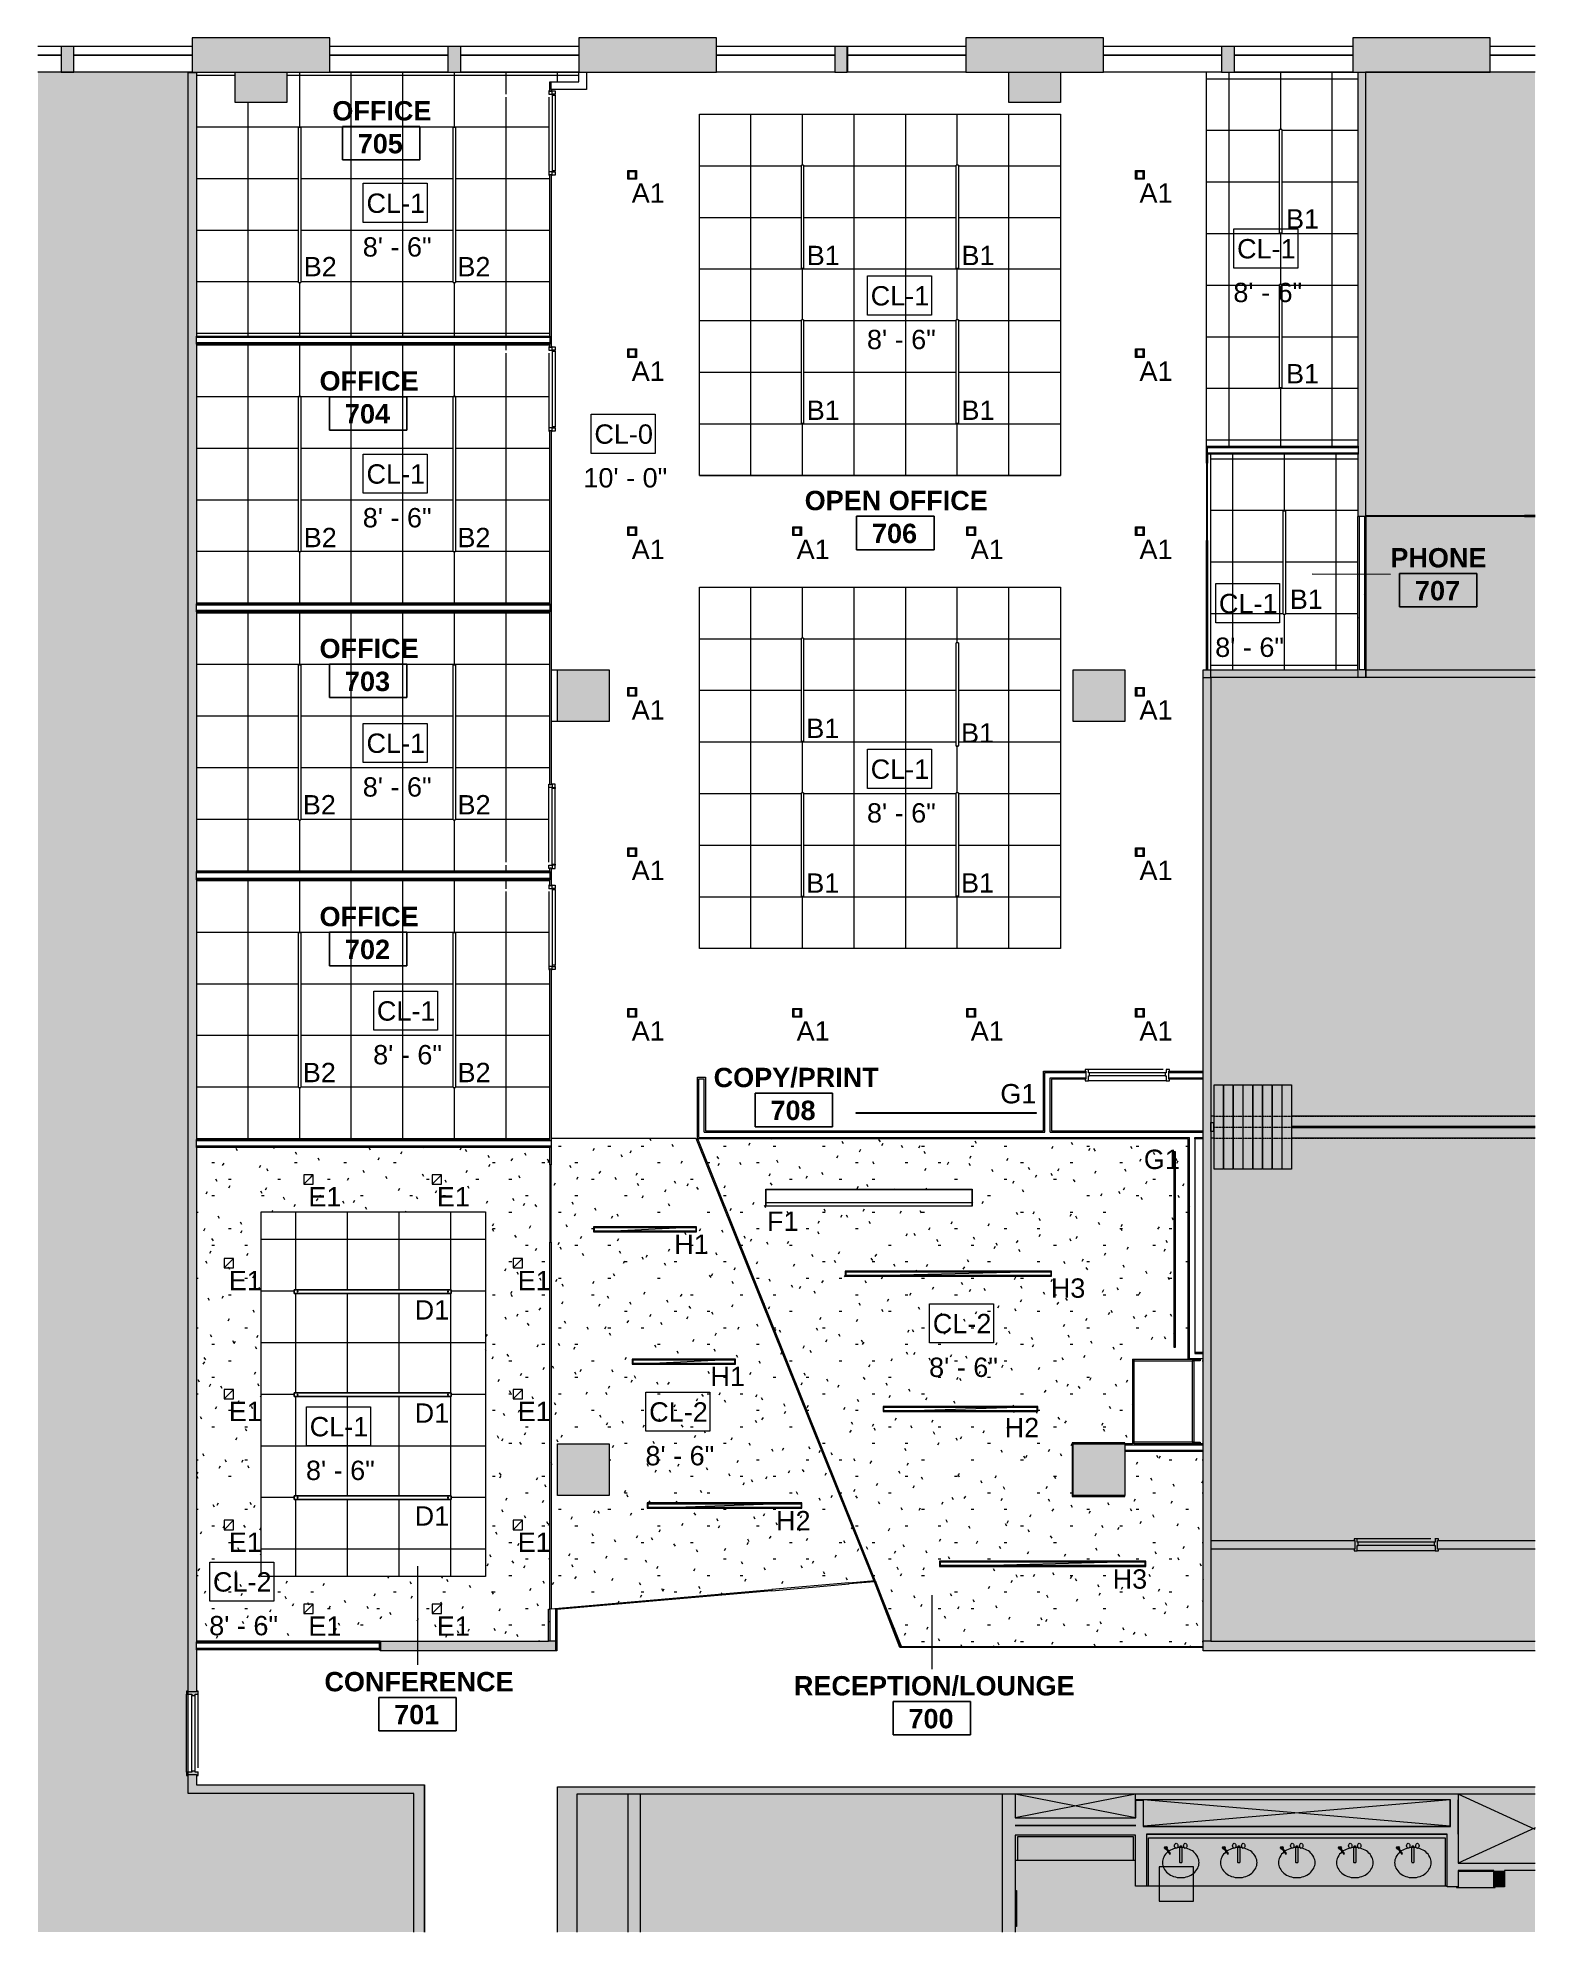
# Model space of a CAD drawing. Header units: inches. Extents: x 587 to 1284, y 1170 to 2052.
import ezdxf

# ---------------------------------------------------------------- set-up
doc = ezdxf.new("R2010")
doc.units = ezdxf.units.IN
doc.header["$MEASUREMENT"] = 0
doc.linetypes.add('Dash', pattern=[0.25, 0.125, -0.125])
for name, color, linetype, lineweight in [('A-AREA-IDEN', 2, 'Continuous', 9), ('A-CLNG', 13, 'Continuous', 13), ('A-CLNG-IDEN', 151, 'Continuous', 9), ('A-CLNG-PATT', 13, 'Continuous', 13), ('A-DETL', 90, 'Continuous', 9), ('A-DETL-GENF', 92, 'Continuous', 9), ('A-DOOR', 31, 'Continuous', 13), ('A-WALL', 113, 'Continuous', 13), ('A-WALL-PATT', 111, 'Continuous', 13), ('CORE', 7, 'Continuous', 9), ('CORRIDOR', 7, 'Continuous', 9), ('E-LITE-EQPM', 33, 'Continuous', 9), ('E-LITE-EQPM-IDEN', 33, 'Continuous', 9), ('I-WALL', 2, 'Continuous', 13), ('Q-CASE', 31, 'Continuous', 9), ('Q-SPCQ', 91, 'Continuous', 13), ('Q-SPCQ-HDLN', 91, 'Continuous', 13), ('S-COLS', 52, 'Continuous', 13), ('Victor Bldg - 7th Floor_LINK_dwg', 8, 'Continuous', 9), ('WINDOWS', 7, 'Continuous', 9)]:
    doc.layers.add(name, color=color, linetype=linetype, lineweight=lineweight)
doc.styles.add('Arial', font='arial.ttf', dxfattribs={"height": 9})
doc.styles.add('Swis721 Lt BT', font='swissl.ttf', dxfattribs={"height": 9})
doc.styles.add('Swis721 Lt BT_B', font='', dxfattribs={"height": 9})
doc.styles.get('Swis721 Lt BT_B').set_extended_font_data('Swis721 Lt BT', bold=True)
pattern_1 = [(0, (0, 0), (30.72, 7.68), [1.267, -21.773, 1.267, -21.773, -122.88]), (0, (0, 0), (30.72, 7.68), [-46.08, 1.267, -44.813, 1.267, -21.773, -53.76]), (0, (0, 0), (30.72, 7.68), [-115.2, 1.267, -14.093, 1.267, -37.133]), (120, (11.52, 3.84), (-22.011075, 22.7643), [1.267, -21.773, 1.267, -21.773, -122.88]), (120, (11.52, 3.84), (-22.011075, 22.7643), [-46.08, 1.267, -44.813, 1.267, -21.773, -53.76]), (120, (11.52, 3.84), (-22.011075, 22.7643), [-115.2, 1.267, -14.093, 1.267, -37.133]), (240, (15.36, 19.2), (-8.708925, -30.4443), [1.267, -21.773, 1.267, -21.773, -122.88]), (240, (15.36, 19.2), (-8.708925, -30.4443), [-46.08, 1.267, -44.813, 1.267, -21.773, -53.76]), (240, (15.36, 19.2), (-8.708925, -30.4443), [-115.2, 1.267, -14.093, 1.267, -37.133])]

msp = doc.modelspace()

# ---------------------------------------------------------------- texts
at = {"layer": 'A-AREA-IDEN', "char_height": 9, "attachment_point": 1, "style": 'Swis721 Lt BT_B'}
for s, insert, width in [('OFFICE', (724.24, 2022.09), 54.843), ('705', (736.06, 2006.79), 25.452), ('OFFICE', (718.29, 1896.44), 54.843), ('704', (730.12, 1881.14), 25.452), ('OPEN OFFICE', (944.01, 1840.81), 102.111), ('706', (975.34, 1825.51), 25.452), ('PHONE', (1216.53, 1814.18), 53.934), ('707', (1227.98, 1798.88), 25.452), ('OFFICE', (718.29, 1771.99), 54.843), ('703', (730.12, 1756.69), 25.452), ('OFFICE', (718.29, 1647.31), 54.843), ('702', (730.12, 1632.01), 25.452), ('COPY/PRINT', (901.65, 1572.43), 90.294), ('708', (928.1, 1557.13), 25.452), ('CONFERENCE', (720.56, 1291.4), 104.838), ('RECEPTION/LOUNGE', (938.99, 1289.48), 155.439), ('701', (753, 1276.1), 25.452), ('700', (992.32, 1274.18), 25.452)]:
    msp.add_mtext(s, dxfattribs=dict(at, insert=insert, width=width))
at = {"layer": 'A-CLNG-IDEN', "char_height": 9, "attachment_point": 1, "style": 'Swis721 Lt BT'}
for s, insert, width in [('CL-1', (740.14, 1979.1), 32.118), ('8\' - 6"', (738.4, 1958.77), 36.36), ('CL-1', (1145.21, 1957.92), 32.118), ('CL-1', (974.73, 1936.03), 32.118), ('8\' - 6"', (1143.47, 1937.59), 36.36), ('8\' - 6"', (972.99, 1915.7), 36.36), ('CL-0', (846.17, 1871.71), 32.118), ('CL-1', (740.14, 1853.15), 32.118), ('10\' - 0"', (841.05, 1851.38), 44.541), ('8\' - 6"', (738.4, 1832.82), 36.36), ('CL-1', (1136.76, 1792.88), 32.118), ('8\' - 6"', (1135.02, 1772.55), 36.36), ('CL-1', (740.14, 1727.91), 32.118), ('CL-1', (974.73, 1715.84), 32.118), ('8\' - 6"', (738.4, 1707.58), 36.36), ('8\' - 6"', (972.99, 1695.51), 36.36), ('CL-1', (744.97, 1603.37), 32.118), ('8\' - 6"', (743.23, 1583.04), 36.36), ('CL-2', (1003.63, 1457.96), 32.118), ('8\' - 6"', (1001.9, 1437.63), 36.36), ('CL-1', (713.71, 1410.01), 32.118), ('CL-2', (871.66, 1416.85), 32.118), ('8\' - 6"', (869.92, 1396.52), 36.36), ('8\' - 6"', (711.97, 1389.68), 36.36), ('CL-2', (668.69, 1337.79), 32.118), ('8\' - 6"', (666.95, 1317.46), 36.36)]:
    msp.add_mtext(s, dxfattribs=dict(at, insert=insert, width=width))
at = {"layer": 'E-LITE-EQPM-IDEN', "char_height": 9, "attachment_point": 1, "style": 'Arial'}
for s, insert, width in [('A1', (863.54, 1983.84), 18.786), ('A1', (1099.79, 1983.84), 18.786), ('B1', (1167.97, 1971.8), 18.786), ('B2', (710.92, 1949.59), 18.786), ('B2', (782.44, 1949.59), 18.786), ('B1', (944.97, 1954.79), 18.786), ('B1', (1016.97, 1954.79), 18.786), ('A1', (863.54, 1900.97), 18.786), ('A1', (1099.79, 1900.97), 18.786), ('B1', (1167.97, 1899.8), 18.786), ('B1', (944.97, 1882.79), 18.786), ('B1', (1016.97, 1882.79), 18.786), ('B2', (710.92, 1823.58), 18.786), ('B2', (782.44, 1823.58), 18.786), ('A1', (863.54, 1818.09), 18.786), ('A1', (940.29, 1818.09), 18.786), ('A1', (1021.29, 1818.09), 18.786), ('A1', (1099.79, 1818.09), 18.786), ('B1', (1169.72, 1794.88), 18.786), ('A1', (863.54, 1743.43), 18.786), ('A1', (1099.79, 1743.43), 18.786), ('B1', (944.76, 1734.86), 18.786), ('B1', (1016.76, 1732.68), 18.786), ('B2', (710.5, 1699.29), 18.786), ('B2', (782.5, 1699.29), 18.786), ('A1', (863.54, 1668.76), 18.786), ('A1', (1099.79, 1668.76), 18.786), ('B1', (944.76, 1662.86), 18.786), ('B1', (1016.76, 1662.93), 18.786), ('A1', (863.54, 1594.09), 18.786), ('A1', (940.29, 1594.09), 18.786), ('A1', (1021.29, 1594.09), 18.786), ('A1', (1099.79, 1594.09), 18.786), ('B2', (710.5, 1574.73), 18.786), ('B2', (782.5, 1574.73), 18.786), ('G1', (1035.05, 1564.89), 20.604), ('G1', (1101.81, 1534.35), 20.604), ('E1', (713.06, 1516.96), 18.786), ('E1', (772.84, 1516.96), 18.786), ('F1', (926.5, 1505.56), 17.877), ('H1', (883.32, 1494.82), 19.695), ('E1', (676.06, 1477.96), 18.786), ('E1', (810.47, 1477.96), 18.786), ('H3', (1058.53, 1474.47), 19.695), ('D1', (762.53, 1464.33), 19.695), ('H1', (900.16, 1433.36), 19.695), ('E1', (676.06, 1417.1), 18.786), ('D1', (762.53, 1416.33), 19.695), ('E1', (810.47, 1417.1), 18.786), ('H2', (1037.05, 1409.58), 19.695), ('D1', (762.53, 1368.47), 19.695), ('H2', (930.67, 1366.29), 19.695), ('E1', (676.06, 1356.24), 18.786), ('E1', (810.47, 1356.24), 18.786), ('H3', (1087.3, 1339.15), 19.695), ('E1', (713.06, 1317.24), 18.786), ('E1', (772.84, 1317.24), 18.786)]:
    msp.add_mtext(s, dxfattribs=dict(at, insert=insert, width=width))

# ---------------------------------------------------------------- blocks, each defined once
blk = doc.blocks.new('Concrete-Rectangular-Column - 24_ x 24_-6972613-REFLECTED CEILING PLAN')
at = {"layer": 'S-COLS', "lineweight": 9}
blk.add_hatch(color=7, dxfattribs=at).paths.add_polyline_path([(-12, -12), (12, -12), (12, 2), (-12, 2), (-12, -11.37)], flags=0)
at = {"layer": 'S-COLS', "color": 8, "lineweight": 20}
for p, q in [((-12, -12), (-12, 2)), ((12, 2), (12, -12)), ((12, -12), (-12, -12))]:
    blk.add_line(p, q, dxfattribs=at)
blk = doc.blocks.new('Concrete-Rectangular-Column - 24_ x 24_-V1-REFLECTED CEILING PLAN')
at = {"layer": 'S-COLS', "lineweight": 9}
blk.add_hatch(color=7, dxfattribs=at).paths.add_polyline_path([(12, -12), (12, 12), (-12, 12), (-12, -12), (7.47, -12)], flags=0)
at = {"layer": 'S-COLS', "color": 8, "lineweight": 20}
for p, q in [((-12, 12), (12, 12)), ((-12, -12), (-12, 12)), ((12, 12), (12, -12)), ((12, -12), (-12, -12))]:
    blk.add_line(p, q, dxfattribs=at)
blk = doc.blocks.new('Door - Single - Solid Door-6976403-REFLECTED CEILING PLAN')
at = {"layer": 'A-DOOR'}
h = blk.add_hatch(color=250, dxfattribs=at)
h.paths.add_polyline_path([(-15.63, 2.53), (-15.63, 1.91), (-15.26, 1.91), (-15.26, -2.09), (-15.63, -2.09), (-15.63, -2.84), (-14.13, -2.84), (-14.13, -1.34), (-13.63, -1.34), (-13.63, 0.16), (-14.13, 0.16), (-14.13, 2.66), (-15.63, 2.66)], flags=0)
h.paths.add_polyline_path([(21.62, -1.01), (21.62, -1.34), (22.12, -1.34), (22.12, -2.84), (23.62, -2.84), (23.62, -2.09), (23.24, -2.09), (23.24, 1.91), (23.62, 1.91), (23.62, 2.66), (22.12, 2.66), (22.12, 0.16), (21.62, 0.16)], flags=0)
at = {"layer": 'A-DOOR', "color": 8, "lineweight": 20}
for p, q in [((-14.13, 2.66), (-15.63, 2.66)), ((-15.63, 2.66), (-15.63, 1.91)), ((-14.13, 0.16), (-14.13, 2.66)), ((-13.63, 0.16), (-14.13, 0.16)), ((-13.63, -1.34), (-13.63, 0.16)), ((21.62, 0.16), (21.62, -1.34)), ((22.12, 0.16), (21.62, 0.16)), ((22.12, 2.66), (22.12, 0.16)), ((23.62, 2.66), (22.12, 2.66)), ((23.62, 1.91), (23.62, 2.66)), ((-15.63, -2.09), (-15.63, -2.84)), ((-15.63, -2.84), (-14.13, -2.84)), ((-14.13, -1.34), (-13.63, -1.34)), ((-14.13, -2.84), (-14.13, -1.34)), ((21.62, -1.34), (22.12, -1.34)), ((22.12, -1.34), (22.12, -2.84)), ((22.12, -2.84), (23.62, -2.84)), ((23.62, -2.84), (23.62, -2.09))]:
    blk.add_line(p, q, dxfattribs=at)
at = {"layer": 'A-DOOR', "lineweight": 9}
for p, q in [((-14.13, 2.66), (22.12, 2.66)), ((-13.63, 0.16), (21.62, 0.16)), ((-14.13, -2.84), (-14.01, -2.84)), ((-13.63, -1.34), (21.62, -1.34)), ((-12.06, -2.84), (22.12, -2.84))]:
    blk.add_line(p, q, dxfattribs=at)
blk = doc.blocks.new('Victor Bldg - 7th Floor_LINK_dwg_AH13F-7747248-REFLECTED CEILING PLAN')
at = {"layer": 'CORE'}
for p, q in [((1118.42, 1209.86), (1118.42, 1203.17)), ((1119.29, 1210.31), (1118.72, 1210.31)), ((1119.59, 1203.17), (1119.59, 1209.86)), ((1118.72, 1202.72), (1119.29, 1202.72))]:
    blk.add_line(p, q, dxfattribs=at)
for centre in [(1116.88, 1210.53), (1121.08, 1210.53)]:
    blk.add_ellipse(centre, major_axis=(0, 1.17), ratio=0.666667, dxfattribs=at)
for centre, start_param, end_param in [((1118.72, 1209.86), 0, 1.570796), ((1119.29, 1209.86), 4.712389, 6.283185), ((1118.72, 1203.17), 1.570796, 3.141593), ((1119.29, 1203.17), 3.141593, 4.712389)]:
    blk.add_ellipse(centre, major_axis=(0, 0.45), ratio=0.666667, start_param=start_param, end_param=end_param, dxfattribs=at)
blk = doc.blocks.new('Victor Bldg - 7th Floor_LINK_dwg_AH13F-7747249-REFLECTED CEILING PLAN')
at = {"layer": 'CORE'}
for p, q in [((1145.42, 1209.86), (1145.42, 1203.17)), ((1146.29, 1210.31), (1145.72, 1210.31)), ((1146.59, 1203.17), (1146.59, 1209.86)), ((1145.72, 1202.72), (1146.29, 1202.72))]:
    blk.add_line(p, q, dxfattribs=at)
for centre in [(1143.88, 1210.53), (1148.08, 1210.53)]:
    blk.add_ellipse(centre, major_axis=(0, 1.17), ratio=0.666667, dxfattribs=at)
for centre, start_param, end_param in [((1145.72, 1209.86), 0, 1.570796), ((1146.29, 1209.86), 4.712389, 6.283185), ((1145.72, 1203.17), 1.570796, 3.141593), ((1146.29, 1203.17), 3.141593, 4.712389)]:
    blk.add_ellipse(centre, major_axis=(0, 0.45), ratio=0.666667, start_param=start_param, end_param=end_param, dxfattribs=at)
blk = doc.blocks.new('Victor Bldg - 7th Floor_LINK_dwg_AH13F-7747250-REFLECTED CEILING PLAN')
at = {"layer": 'CORE'}
for p, q in [((1172.42, 1209.86), (1172.42, 1203.17)), ((1173.29, 1210.31), (1172.72, 1210.31)), ((1173.59, 1203.17), (1173.59, 1209.86)), ((1172.72, 1202.72), (1173.29, 1202.72))]:
    blk.add_line(p, q, dxfattribs=at)
for centre in [(1170.88, 1210.53), (1175.08, 1210.53)]:
    blk.add_ellipse(centre, major_axis=(0, 1.17), ratio=0.666667, dxfattribs=at)
for centre, start_param, end_param in [((1172.72, 1209.86), 0, 1.570796), ((1173.29, 1209.86), 4.712389, 6.283185), ((1172.72, 1203.17), 1.570796, 3.141593), ((1173.29, 1203.17), 3.141593, 4.712389)]:
    blk.add_ellipse(centre, major_axis=(0, 0.45), ratio=0.666667, start_param=start_param, end_param=end_param, dxfattribs=at)
blk = doc.blocks.new('Victor Bldg - 7th Floor_LINK_dwg_AH13F-7747251-REFLECTED CEILING PLAN')
at = {"layer": 'CORE'}
for p, q in [((1226.42, 1209.86), (1226.42, 1203.17)), ((1227.29, 1210.31), (1226.72, 1210.31)), ((1227.59, 1203.17), (1227.59, 1209.86)), ((1226.72, 1202.72), (1227.29, 1202.72))]:
    blk.add_line(p, q, dxfattribs=at)
for centre in [(1224.88, 1210.53), (1229.08, 1210.53)]:
    blk.add_ellipse(centre, major_axis=(0, 1.17), ratio=0.666667, dxfattribs=at)
for centre, start_param, end_param in [((1226.72, 1209.86), 0, 1.570796), ((1227.29, 1209.86), 4.712389, 6.283185), ((1226.72, 1203.17), 1.570796, 3.141593), ((1227.29, 1203.17), 3.141593, 4.712389)]:
    blk.add_ellipse(centre, major_axis=(0, 0.45), ratio=0.666667, start_param=start_param, end_param=end_param, dxfattribs=at)
blk = doc.blocks.new('Victor Bldg - 7th Floor_LINK_dwg_AH13F-7747252-REFLECTED CEILING PLAN')
at = {"layer": 'CORE'}
for p, q in [((1199.42, 1209.86), (1199.42, 1203.17)), ((1200.29, 1210.31), (1199.72, 1210.31)), ((1200.59, 1203.17), (1200.59, 1209.86)), ((1199.72, 1202.72), (1200.29, 1202.72))]:
    blk.add_line(p, q, dxfattribs=at)
for centre in [(1197.88, 1210.53), (1202.08, 1210.53)]:
    blk.add_ellipse(centre, major_axis=(0, 1.17), ratio=0.666667, dxfattribs=at)
for centre, start_param, end_param in [((1199.72, 1209.86), 0, 1.570796), ((1200.29, 1209.86), 4.712389, 6.283185), ((1199.72, 1203.17), 1.570796, 3.141593), ((1200.29, 1203.17), 3.141593, 4.712389)]:
    blk.add_ellipse(centre, major_axis=(0, 0.45), ratio=0.666667, start_param=start_param, end_param=end_param, dxfattribs=at)
blk = doc.blocks.new('Victor Bldg - 7th Floor_LINK_dwg-6972240-REFLECTED CEILING PLAN')
at = {"layer": 'CORE'}
for p, q in [((1098, 1223.5), (1042, 1234.5)), ((1098, 1234.5), (1042, 1223.5)), ((1283.88, 1218.1), (1248, 1234.5)), ((1098, 1223.5), (1098, 1232)), ((1244.37, 1219.75), (1244.37, 1232)), ((1248, 1232), (1248, 1216)), ((1283.88, 1218.88), (1248.12, 1202.5)), ((1243, 1215.75), (1103, 1215.75)), ((1111.92, 1209.47), (1113.76, 1206.79)), ((1112.18, 1209.63), (1114.03, 1206.95)), ((1138.92, 1209.47), (1140.76, 1206.79)), ((1139.18, 1209.63), (1141.03, 1206.95)), ((1165.92, 1209.47), (1167.76, 1206.79)), ((1166.18, 1209.63), (1168.03, 1206.95)), ((1192.92, 1209.47), (1194.76, 1206.79)), ((1193.18, 1209.63), (1195.03, 1206.95)), ((1219.92, 1209.47), (1221.76, 1206.79)), ((1220.18, 1209.63), (1222.03, 1206.95)), ((1098, 1203.75), (1042, 1203.75)), ((1248, 1198.69), (1264.62, 1198.69)), ((1243, 1191.75), (1103, 1191.75))]:
    blk.add_line(p, q, dxfattribs=at)
at = {"layer": 'CORE', "flags": 128}
for points in [[(1101.63, 1219.75), (1244.37, 1219.75), (1101.63, 1232)], [(1244.37, 1232), (1101.63, 1219.75), (1101.63, 1232)], [(1097, 1203.75), (1097, 1214.75), (1043, 1214.75), (1043, 1203.75)], [(1104, 1191.75), (1104, 1214.25), (1242, 1214.25), (1242, 1191.75)], [(1042, 1189.69), (1042.56, 1189.69), (1042.56, 1173.07), (1042, 1173.07)], [(1247.31, 1191.47), (1247.31, 1191.19), (1265.31, 1191.19), (1265.31, 1191.47)]]:
    blk.add_lwpolyline(points, dxfattribs=at)
blk.add_lwpolyline([(1109, 1184.75), (1125, 1184.75), (1125, 1200.75), (1109, 1200.75)], close=True, dxfattribs=at)
at = {"layer": 'CORE'}
for centre in [(1112.05, 1209.55), (1139.05, 1209.55), (1166.05, 1209.55), (1193.05, 1209.55), (1220.05, 1209.55)]:
    blk.add_circle(centre, 0.667, dxfattribs=at)
for centre, radius, start, end in [((1117.61, 1202.07), 7.26, 129.47246, 153.29881), ((1112.05, 1209.55), 0.167, 11.68289, 236.84227), ((1118.45, 1201.04), 8.59, 108.83538, 129.47246), ((1119, 1199.43), 10.29, 90, 108.83538), ((1119, 1199.43), 10.29, 71.16462, 90), ((1119.55, 1201.04), 8.59, 50.52754, 71.16462), ((1120.39, 1202.07), 7.26, 26.70119, 50.52754), ((1144.61, 1202.07), 7.26, 129.47246, 153.29881), ((1139.05, 1209.55), 0.167, 11.68289, 236.84227), ((1145.45, 1201.04), 8.59, 108.83538, 129.47246), ((1146, 1199.43), 10.29, 90, 108.83538), ((1146, 1199.43), 10.29, 71.16462, 90), ((1146.55, 1201.04), 8.59, 50.52754, 71.16462), ((1147.39, 1202.07), 7.26, 26.70119, 50.52754), ((1171.61, 1202.07), 7.26, 129.47246, 153.29881), ((1166.05, 1209.55), 0.167, 11.68289, 236.84227), ((1172.45, 1201.04), 8.59, 108.83538, 129.47246), ((1173, 1199.43), 10.29, 90, 108.83538), ((1173, 1199.43), 10.29, 71.16462, 90), ((1173.55, 1201.04), 8.59, 50.52754, 71.16462), ((1174.39, 1202.07), 7.26, 26.70119, 50.52754), ((1198.61, 1202.07), 7.26, 129.47246, 153.29881), ((1193.05, 1209.55), 0.167, 11.68289, 236.84227), ((1199.45, 1201.04), 8.59, 108.83538, 129.47246), ((1200, 1199.43), 10.29, 90, 108.83538), ((1200, 1199.43), 10.29, 71.16462, 90), ((1200.55, 1201.04), 8.59, 50.52754, 71.16462), ((1201.39, 1202.07), 7.26, 26.70119, 50.52754), ((1225.61, 1202.07), 7.26, 129.47246, 153.29881), ((1220.05, 1209.55), 0.167, 11.68289, 236.84227), ((1226.45, 1201.04), 8.59, 108.83538, 129.47246), ((1227, 1199.43), 10.29, 90, 108.83538), ((1227, 1199.43), 10.29, 71.16462, 90), ((1227.55, 1201.04), 8.59, 50.52754, 71.16462), ((1228.39, 1202.07), 7.26, 26.70119, 50.52754), ((1116.3, 1202.72), 5.8, 153.29881, 180), ((1116.3, 1202.72), 5.8, 180, 206.70119), ((1117.61, 1203.38), 7.26, 206.70119, 230.52754), ((1113.9, 1206.86), 0.167, 192.19142, 57.3508), ((1120.39, 1203.38), 7.26, 309.47246, 333.29881), ((1121.7, 1202.72), 5.8, 0, 26.70119), ((1121.7, 1202.72), 5.8, 333.29881, 0), ((1143.3, 1202.72), 5.8, 153.29881, 180), ((1143.3, 1202.72), 5.8, 180, 206.70119), ((1144.61, 1203.38), 7.26, 206.70119, 230.52754), ((1140.9, 1206.86), 0.167, 192.19142, 57.3508), ((1147.39, 1203.38), 7.26, 309.47246, 333.29881), ((1148.7, 1202.72), 5.8, 0, 26.70119), ((1148.7, 1202.72), 5.8, 333.29881, 0), ((1170.3, 1202.72), 5.8, 153.29881, 180), ((1170.3, 1202.72), 5.8, 180, 206.70119), ((1171.61, 1203.38), 7.26, 206.70119, 230.52754), ((1167.9, 1206.86), 0.167, 192.19142, 57.3508), ((1174.39, 1203.38), 7.26, 309.47246, 333.29881), ((1175.7, 1202.72), 5.8, 0, 26.70119), ((1175.7, 1202.72), 5.8, 333.29881, 0), ((1197.3, 1202.72), 5.8, 153.29881, 180), ((1197.3, 1202.72), 5.8, 180, 206.70119), ((1198.61, 1203.38), 7.26, 206.70119, 230.52754), ((1194.9, 1206.86), 0.167, 192.19142, 57.3508), ((1201.39, 1203.38), 7.26, 309.47246, 333.29881), ((1202.7, 1202.72), 5.8, 0, 26.70119), ((1202.7, 1202.72), 5.8, 333.29881, 0), ((1224.3, 1202.72), 5.8, 153.29881, 180), ((1224.3, 1202.72), 5.8, 180, 206.70119), ((1225.61, 1203.38), 7.26, 206.70119, 230.52754), ((1221.9, 1206.86), 0.167, 192.19142, 57.3508), ((1228.39, 1203.38), 7.26, 309.47246, 333.29881), ((1229.7, 1202.72), 5.8, 0, 26.70119), ((1229.7, 1202.72), 5.8, 333.29881, 0), ((1118.45, 1204.4), 8.59, 230.52754, 251.16462), ((1119, 1206.02), 10.29, 251.16462, 270), ((1119, 1206.02), 10.29, 270, 288.83538), ((1119.55, 1204.4), 8.59, 288.83538, 309.47246), ((1145.45, 1204.4), 8.59, 230.52754, 251.16462), ((1146, 1206.02), 10.29, 251.16462, 270), ((1146, 1206.02), 10.29, 270, 288.83538), ((1146.55, 1204.4), 8.59, 288.83538, 309.47246), ((1172.45, 1204.4), 8.59, 230.52754, 251.16462), ((1173, 1206.02), 10.29, 251.16462, 270), ((1173, 1206.02), 10.29, 270, 288.83538), ((1173.55, 1204.4), 8.59, 288.83538, 309.47246), ((1199.45, 1204.4), 8.59, 230.52754, 251.16462), ((1200, 1206.02), 10.29, 251.16462, 270), ((1200, 1206.02), 10.29, 270, 288.83538), ((1200.55, 1204.4), 8.59, 288.83538, 309.47246), ((1226.45, 1204.4), 8.59, 230.52754, 251.16462), ((1227, 1206.02), 10.29, 251.16462, 270), ((1227, 1206.02), 10.29, 270, 288.83538), ((1227.55, 1204.4), 8.59, 288.83538, 309.47246)]:
    blk.add_arc(centre, radius, start, end, dxfattribs=at)
at = {"layer": 'CORRIDOR'}
blk.add_line((767.14, 1170.39), (767.14, 1238.77), dxfattribs=at)
at = {"layer": 'WINDOWS'}
for p, q in [((598, 2047.5), (587.23, 2047.5)), ((659, 2047.5), (604, 2047.5)), ((778, 2047.5), (723, 2047.5)), ((839, 2047.5), (784, 2047.5)), ((958, 2047.5), (903, 2047.5)), ((1019, 2047.5), (963.75, 2047.5)), ((1138, 2047.5), (1083, 2047.5)), ((1199, 2047.5), (1144, 2047.5)), ((1283.88, 2047.5), (1263, 2047.5)), ((598, 2043.5), (587.23, 2043.5)), ((598, 2043.25), (587.23, 2043.25)), ((598, 2035.5), (587.23, 2035.5)), ((659, 2043.5), (604, 2043.5)), ((659, 2043.25), (604, 2043.25)), ((659, 2035.5), (604, 2035.5)), ((778, 2043.5), (723, 2043.5)), ((778, 2043.25), (723, 2043.25)), ((778, 2035.5), (723, 2035.5)), ((839, 2043.5), (784, 2043.5)), ((839, 2043.25), (784, 2043.25)), ((839, 2035.5), (784, 2035.5)), ((958, 2043.5), (903, 2043.5)), ((958, 2043.25), (903, 2043.25)), ((958, 2035.5), (903, 2035.5)), ((1019, 2035.5), (963.75, 2035.5)), ((1019, 2043.5), (964, 2043.5)), ((1019, 2043.25), (964, 2043.25)), ((1138, 2043.5), (1083, 2043.5)), ((1138, 2043.25), (1083, 2043.25)), ((1138, 2035.5), (1083, 2035.5)), ((1199, 2043.5), (1144, 2043.5)), ((1199, 2043.25), (1144, 2043.25)), ((1199, 2035.5), (1144, 2035.5)), ((1283.88, 2043.5), (1263, 2043.5)), ((1283.88, 2043.25), (1263, 2043.25)), ((1283.88, 2035.5), (1263, 2035.5))]:
    blk.add_line(p, q, dxfattribs=at)
at = {"layer": 'WINDOWS', "flags": 128}
blk.add_lwpolyline([(963.75, 2047.5), (964, 2047.5), (964, 2035.5), (963.75, 2035.5)], dxfattribs=at)
for name in ['Victor Bldg - 7th Floor_LINK_dwg_AH13F-7747248-REFLECTED CEILING PLAN', 'Victor Bldg - 7th Floor_LINK_dwg_AH13F-7747249-REFLECTED CEILING PLAN', 'Victor Bldg - 7th Floor_LINK_dwg_AH13F-7747250-REFLECTED CEILING PLAN', 'Victor Bldg - 7th Floor_LINK_dwg_AH13F-7747252-REFLECTED CEILING PLAN', 'Victor Bldg - 7th Floor_LINK_dwg_AH13F-7747251-REFLECTED CEILING PLAN']:
    blk.add_blockref(name, (0, 0))
blk = doc.blocks.new('Door - Single - Full Lite-7789768-REFLECTED CEILING PLAN')
at = {"layer": 'A-DOOR', "lineweight": 9}
for p, q in [((-15.63, 0.68), (-15.63, 2.14)), ((-15.63, 2.14), (-14.13, 2.14)), ((-14.13, 0.68), (-15.63, 0.68)), ((-15.63, 0.68), (-15.63, 0.16)), ((-14.13, 2.14), (-14.13, 0.68)), ((-13.63, 2.14), (-14.13, 2.14)), ((-14.13, 0.64), (-13.63, 0.64)), ((-14.13, -0.86), (-14.13, 0.64)), ((-13.63, 2.14), (21.62, 2.14)), ((-13.63, 0.64), (-13.63, 2.14)), ((-13.63, 0.64), (21.62, 0.64)), ((21.62, 2.14), (21.62, 0.64)), ((22.12, 2.14), (21.62, 2.14)), ((21.62, 0.64), (22.12, 0.64)), ((22.12, 2.14), (23.62, 2.14)), ((22.12, 0.68), (22.12, 2.14)), ((23.62, 0.68), (22.12, 0.68)), ((22.12, 0.64), (22.12, -0.86)), ((23.62, 2.14), (23.62, 0.68)), ((23.62, 0.16), (23.62, 0.68)), ((-15.63, -0.34), (-15.63, -0.86)), ((-15.63, -0.86), (-14.13, -0.86)), ((-14.13, -0.86), (-14.01, -0.86)), ((-12.63, -0.86), (22.12, -0.86)), ((22.12, -0.86), (23.62, -0.86)), ((23.62, -0.86), (23.62, -0.34))]:
    blk.add_line(p, q, dxfattribs=at)
blk = doc.blocks.new('Door - Single - Full Lite-7789770-REFLECTED CEILING PLAN')
at = {"layer": 'A-DOOR', "lineweight": 9}
for p, q in [((-15.63, 0.34), (-15.63, 0.86)), ((-15.63, 0.86), (-14.13, 0.86)), ((-14.13, 0.86), (-14.01, 0.86)), ((-14.13, 0.86), (-14.13, -0.64)), ((-12.63, 0.86), (22.12, 0.86)), ((22.12, -0.64), (22.12, 0.86)), ((22.12, 0.86), (23.62, 0.86)), ((23.62, 0.86), (23.62, 0.34)), ((-15.63, -0.68), (-15.63, -0.16)), ((-15.63, -0.68), (-15.63, -2.14)), ((-14.13, -0.68), (-15.63, -0.68)), ((-15.63, -2.14), (-14.13, -2.14)), ((-14.13, -0.64), (-13.63, -0.64)), ((-14.13, -2.14), (-14.13, -0.68)), ((-13.63, -2.14), (-14.13, -2.14)), ((-13.63, -0.64), (21.62, -0.64)), ((-13.63, -0.64), (-13.63, -2.14)), ((-13.63, -2.14), (21.62, -2.14)), ((21.62, -2.14), (21.62, -0.64)), ((21.62, -0.64), (22.12, -0.64)), ((22.12, -2.14), (21.62, -2.14)), ((23.62, -0.68), (22.12, -0.68)), ((22.12, -0.68), (22.12, -2.14)), ((22.12, -2.14), (23.62, -2.14)), ((23.62, -0.16), (23.62, -0.68)), ((23.62, -2.14), (23.62, -0.68))]:
    blk.add_line(p, q, dxfattribs=at)
blk = doc.blocks.new('Door - Single - Solid Door-7504013-REFLECTED CEILING PLAN')
at = {"layer": 'A-DOOR', "lineweight": 9}
for p, q in [((-14.13, 2.66), (-15.63, 2.66)), ((-15.63, 2.66), (-15.63, 1.91)), ((-14.13, 2.66), (22.12, 2.66)), ((-14.13, 0.16), (-14.13, 2.66)), ((-13.63, 0.16), (-14.13, 0.16)), ((-13.63, 0.16), (21.62, 0.16)), ((-13.63, -1.34), (-13.63, 0.16)), ((21.62, 0.16), (21.62, -1.34)), ((22.12, 0.16), (21.62, 0.16)), ((22.12, 2.66), (22.12, 0.16)), ((23.62, 2.66), (22.12, 2.66)), ((23.62, 1.91), (23.62, 2.66)), ((-15.63, -2.09), (-15.63, -2.84)), ((-15.63, -2.84), (-14.13, -2.84)), ((-14.13, -1.34), (-13.63, -1.34)), ((-14.13, -2.84), (-14.13, -1.34)), ((-14.13, -2.84), (-14.01, -2.84)), ((-13.63, -1.34), (21.62, -1.34)), ((-12.06, -2.84), (22.12, -2.84)), ((21.62, -1.34), (22.12, -1.34)), ((22.12, -1.34), (22.12, -2.84)), ((22.12, -2.84), (23.62, -2.84)), ((23.62, -2.84), (23.62, -2.09))]:
    blk.add_line(p, q, dxfattribs=at)
blk = doc.blocks.new('W- Folding_Partition - Modernfold 942-7548642-REFLECTED CEILING PLAN')
at = {"layer": 'Q-SPCQ', "lineweight": 9}
for p, q in [((-55, -23.66), (-55, 15.66)), ((-55, 15.66), (-50.75, 15.66)), ((-50.75, 15.66), (-50.75, -23.66)), ((-50.5, -23.66), (-50.5, 15.66)), ((-50.5, 15.66), (-46.25, 15.66)), ((-46.25, 15.66), (-46.25, -23.66)), ((-45.92, -23.66), (-45.92, 15.66)), ((-45.92, 15.66), (-41.67, 15.66)), ((-41.67, 15.66), (-41.67, -23.66)), ((-41.42, -23.66), (-41.42, 15.66)), ((-41.42, 15.66), (-37.17, 15.66)), ((-37.17, 15.66), (-37.17, -23.66)), ((-36.83, -23.66), (-36.83, 15.66)), ((-36.83, 15.66), (-32.58, 15.66)), ((-32.58, 15.66), (-32.58, -23.66)), ((-32.33, -23.66), (-32.33, 15.66)), ((-32.33, 15.66), (-28.08, 15.66)), ((-28.08, 15.66), (-28.08, -23.66)), ((-27.75, -23.66), (-27.75, 15.66)), ((-27.75, 15.66), (-23.5, 15.66)), ((-23.5, 15.66), (-23.5, -23.66)), ((-23.25, -23.66), (-23.25, 15.66)), ((-23.25, 15.66), (-19, 15.66)), ((-19, 15.66), (-19, -23.66)), ((-168.38, 1.12), (-55, 1.12)), ((-50.75, 1.12), (-50.5, 1.12)), ((-46.25, 1.12), (-45.92, 1.12)), ((-41.67, 1.12), (-41.42, 1.12)), ((-37.17, 1.12), (-36.83, 1.12)), ((-32.58, 1.12), (-32.33, 1.12)), ((-28.08, 1.12), (-27.75, 1.12)), ((-23.5, 1.12), (-23.25, 1.12)), ((-19, 1.12), (-17.5, 1.12)), ((-168.38, -3.63), (-55, -3.63)), ((-55, -4.38), (-168.38, -4.38)), ((-50.75, -3.63), (-50.5, -3.63)), ((-50.5, -4.38), (-50.75, -4.38)), ((-46.25, -3.63), (-45.92, -3.63)), ((-45.92, -4.38), (-46.25, -4.38)), ((-41.67, -3.63), (-41.42, -3.63)), ((-41.42, -4.38), (-41.67, -4.38)), ((-37.17, -3.63), (-36.83, -3.63)), ((-36.83, -4.38), (-37.17, -4.38)), ((-32.58, -3.63), (-32.33, -3.63)), ((-32.33, -4.38), (-32.58, -4.38)), ((-28.08, -3.63), (-27.75, -3.63)), ((-27.75, -4.38), (-28.08, -4.38)), ((-23.5, -3.63), (-23.25, -3.63)), ((-23.25, -4.38), (-23.5, -4.38)), ((-19, -3.63), (-18.75, -3.63)), ((-18.75, -4.38), (-19, -4.38)), ((-18.75, -6.13), (-18.75, -1.88)), ((-18.75, -1.88), (-17.5, -1.88)), ((-17.5, -6.13), (-18.75, -6.13)), ((-17.5, -1.88), (-17.5, -6.13)), ((-168.38, -9.13), (-55, -9.13)), ((-50.75, -9.13), (-50.5, -9.13)), ((-46.25, -9.13), (-45.92, -9.13)), ((-41.67, -9.13), (-41.42, -9.13)), ((-37.17, -9.13), (-36.83, -9.13)), ((-32.58, -9.13), (-32.33, -9.13)), ((-28.08, -9.13), (-27.75, -9.13)), ((-23.5, -9.13), (-23.25, -9.13)), ((-19, -9.13), (-17.5, -9.13)), ((-50.75, -23.66), (-55, -23.66)), ((-46.25, -23.66), (-50.5, -23.66)), ((-41.67, -23.66), (-45.92, -23.66)), ((-37.17, -23.66), (-41.42, -23.66)), ((-32.58, -23.66), (-36.83, -23.66)), ((-28.08, -23.66), (-32.33, -23.66)), ((-23.5, -23.66), (-27.75, -23.66)), ((-19, -23.66), (-23.25, -23.66))]:
    blk.add_line(p, q, dxfattribs=at)
at = {"layer": 'Q-SPCQ-HDLN', "linetype": 'Dash', "lineweight": 9}
for p, q in [((-19, 1.12), (-168.38, 1.12)), ((-19, -4), (-168.38, -4)), ((-19, -9.13), (-168.38, -9.13))]:
    blk.add_line(p, q, dxfattribs=at)
blk = doc.blocks.new('L-Pendant-Axis-Sculpt-Direct_Indirect - SCDI-F-6-7638924-REFLECTED CEILING PLAN')
at = {"layer": 'A-DETL-GENF'}
for p, q in [((-36.5, -0.875), (-36.5, 0.875)), ((-36.5, 0.875), (36.5, 0.875)), ((36.5, 0.875), (-36.5, 0.875)), ((-36.5, 0.875), (-36.5, -0.875)), ((36.5, 0.875), (36.5, -0.875)), ((36.5, -0.875), (36.5, 0.875)), ((36.5, -0.875), (-36.5, -0.875)), ((-36.5, -0.875), (36.5, -0.875))]:
    blk.add_line(p, q, dxfattribs=at)
for centre in [(-35, 0), (35, 0)]:
    blk.add_circle(centre, 0.25, dxfattribs=at)
blk = doc.blocks.new('LED STRIP - 10 mm-7805128-REFLECTED CEILING PLAN')
at = {"layer": 'E-LITE-EQPM'}
for p, q in [((-41.87, -0.2), (-41.87, 0.2)), ((-41.87, 0.2), (41.87, 0.2)), ((41.87, 0.2), (41.87, -0.2)), ((41.87, -0.2), (-41.87, -0.2))]:
    blk.add_line(p, q, dxfattribs=at)
blk = doc.blocks.new('L-PENDANT_FOCAL POINT 3_5 CYLINDER - L-PENDANT_FOCAL POINT 3_5 CYLINDER-7769661-REFLECTED CEILING PLAN')
at = {"layer": 'E-LITE-EQPM'}
for p, q in [((-2.02, -1.99), (-2.02, 2.01)), ((-2.02, 2.01), (1.98, 2.01)), ((1.74, 1.77), (-1.76, 1.77)), ((-1.76, 1.77), (-1.76, -1.73)), ((1.48, 1.52), (-1.51, 1.52)), ((-1.51, 1.52), (-1.51, -1.49)), ((1.48, -1.49), (1.48, 1.52)), ((1.74, -1.73), (1.74, 1.77)), ((1.98, 2.01), (1.98, -1.99)), ((1.98, -1.99), (-2.02, -1.99)), ((-1.76, -1.73), (1.74, -1.73)), ((-1.51, -1.49), (1.48, -1.49))]:
    blk.add_line(p, q, dxfattribs=at)
blk = doc.blocks.new('L-Recessed Square Downlight - 4_-4552743-REFLECTED CEILING PLAN')
at = {"layer": 'E-LITE-EQPM'}
for p, q in [((-2.1875, -2.1875), (-2.1875, 2.1875)), ((-2.1875, 2.1875), (2.1875, 2.1875)), ((-2.1875, 2.1875), (2.1875, -2.1875)), ((2.1875, 2.1875), (2.1875, -2.1875)), ((2.1875, -2.1875), (-2.1875, -2.1875))]:
    blk.add_line(p, q, dxfattribs=at)
blk = doc.blocks.new('Lighting fixture TBLS-HX-4-15-B-U-W - TBLS-HX-4-24 - 6_-7647319-REFLECTED CEILING PLAN')
at = {"layer": 'E-LITE-EQPM'}
for p, q in [((-0.5375, 23.675), (0.5375, 23.675)), ((-0.5375, 23.675), (-0.5375, -48.325)), ((-0.46875, 23.753125), (0.46875, 23.753125)), ((-0.46875, 23.753125), (-0.46875, 23.675)), ((0.46875, 23.675), (0.46875, 23.753125)), ((0.5375, -48.325), (0.5375, 23.675)), ((0.5375, -48.325), (-0.5375, -48.325))]:
    blk.add_line(p, q, dxfattribs=at)
blk = doc.blocks.new('Lighting fixture TBLS-HX-4-15-B-U-W - TBLS-HX-4-24 - 4_-7660253-REFLECTED CEILING PLAN')
at = {"layer": 'E-LITE-EQPM'}
for p, q in [((-0.5375, 23.675), (0.5375, 23.675)), ((-0.5375, 23.675), (-0.5375, -24.325)), ((-0.46875, 23.753125), (0.46875, 23.753125)), ((-0.46875, 23.753125), (-0.46875, 23.675)), ((0.46875, 23.675), (0.46875, 23.753125)), ((0.5375, -24.325), (0.5375, 23.675)), ((0.5375, -24.325), (-0.5375, -24.325))]:
    blk.add_line(p, q, dxfattribs=at)
blk = doc.blocks.new('CW Cupbd1 - Fridge 80_h x 24_d - 2 Doors-7706181-REFLECTED CEILING PLAN')
at = {"layer": 'Q-CASE', "lineweight": 20}
for p, q in [((2, -2.36), (2.75, -2.36)), ((2, -33.06), (2, -2.36)), ((2.75, -2.36), (2.75, -6.06)), ((2.75, -6.06), (2.75, -5.31)), ((2.75, -5.31), (40.5, -5.31)), ((40.5, -2.36), (41.12, -2.36)), ((40.5, -6.06), (40.5, -2.36)), ((40.5, -5.31), (40.5, -6.06))]:
    blk.add_line(p, q, dxfattribs=at)
at = {"layer": 'Q-CASE'}
for p, q in [((2.75, -33.06), (2.75, -6.06)), ((2.75, -6.06), (40.5, -6.06)), ((40.5, -6.06), (40.5, -33.06)), ((21.62, -33.06), (2, -33.06)), ((2, -33.81), (2, -33.06)), ((2, -33.81), (21.62, -33.81)), ((40.5, -33.06), (2.75, -33.06)), ((21.62, -33.81), (21.62, -33.06)), ((41.25, -33.06), (21.62, -33.06)), ((21.62, -33.06), (21.62, -33.81)), ((21.62, -33.81), (41.25, -33.81)), ((41.25, -33.06), (41.25, -33.81))]:
    blk.add_line(p, q, dxfattribs=at)
blk = doc.blocks.new('LED STRIP - 10 mm-7718334-REFLECTED CEILING PLAN')
at = {"layer": 'E-LITE-EQPM'}
for p, q in [((45.55, 0.2), (-45.55, 0.2)), ((-45.55, 0.2), (-45.55, -0.2)), ((45.55, -0.2), (45.55, 0.2)), ((-45.55, -0.2), (45.55, -0.2))]:
    blk.add_line(p, q, dxfattribs=at)
blk = doc.blocks.new('Finelite HPW-1 8ft - 8_-X-X-7720241-REFLECTED CEILING PLAN')
at = {"layer": 'A-DETL-GENF'}
for p, q in [((48, 4), (-48, 4)), ((-48, 4), (-48, -4)), ((48, -4), (48, 4)), ((-48, -2.3125), (48, -2.3125)), ((-48, -4), (48, -4))]:
    blk.add_line(p, q, dxfattribs=at)
blk = doc.blocks.new('RECESSED_Cooper_NeoRay_Straight_Narrow_22DR - Recessed_Cooper_NeoRay_Straight_Narrow_22DR-7732679-REFLECTED CEILING PLAN')
at = {"layer": 'E-LITE-EQPM'}
for p, q in [((1.19, 24), (-1.19, -24)), ((-1.19, -24), (-1.19, 24)), ((-1.19, 24), (1.19, 24)), ((-1.19, 23.75), (-0.84, 23.75)), ((-1.19, 23.75), (-1.19, -23.75)), ((-0.84, 23.75), (0.84, 23.75)), ((-0.84, 23.75), (-0.84, -23.75)), ((-0.84, -23.75), (-0.84, 23.75)), ((0.84, -23.75), (0.84, 23.75)), ((0.84, 23.75), (1.19, 23.75)), ((0.84, 23.75), (0.84, -23.75)), ((1.19, 24), (1.19, -24)), ((1.19, 23.75), (1.19, -23.75)), ((-0.84, -23.75), (-1.19, -23.75)), ((1.19, -24), (-1.19, -24)), ((0.84, -23.75), (-0.84, -23.75)), ((1.19, -23.75), (0.84, -23.75))]:
    blk.add_line(p, q, dxfattribs=at)
blk = doc.blocks.new('RECESSED_Cooper_NeoRay_Straight_Narrow_22DR - Recessed_Cooper_NeoRay_Straight_Narrow_8_-7736507-REFLECTED CEILING PLAN')
at = {"layer": 'E-LITE-EQPM'}
for p, q in [((1.19, 48), (-1.19, -48)), ((-1.19, -48), (-1.19, 48)), ((-1.19, 48), (1.19, 48)), ((-1.19, 47.75), (-0.84, 47.75)), ((-1.19, 47.75), (-1.19, -47.75)), ((-0.84, 47.75), (0.84, 47.75)), ((-0.84, 47.75), (-0.84, -47.75)), ((-0.84, -47.75), (-0.84, 47.75)), ((0.84, -47.75), (0.84, 47.75)), ((0.84, 47.75), (1.19, 47.75)), ((0.84, 47.75), (0.84, -47.75)), ((1.19, 48), (1.19, -48)), ((1.19, 47.75), (1.19, -47.75)), ((-0.84, -47.75), (-1.19, -47.75)), ((1.19, -48), (-1.19, -48)), ((0.84, -47.75), (-0.84, -47.75)), ((1.19, -47.75), (0.84, -47.75))]:
    blk.add_line(p, q, dxfattribs=at)
blk = doc.blocks.new('RECESSED_Cooper_NeoRay_Straight_Narrow_22DR - Recessed_Cooper_NeoRay_Straight_Narrow_6_-7732681-REFLECTED CEILING PLAN')
at = {"layer": 'E-LITE-EQPM'}
for p, q in [((1.19, 36), (-1.19, -36)), ((-1.19, -36), (-1.19, 36)), ((-1.19, 36), (1.19, 36)), ((-1.19, 35.75), (-0.84, 35.75)), ((-1.19, 35.75), (-1.19, -35.75)), ((-0.84, 35.75), (0.84, 35.75)), ((-0.84, 35.75), (-0.84, -35.75)), ((-0.84, -35.75), (-0.84, 35.75)), ((0.84, -35.75), (0.84, 35.75)), ((0.84, 35.75), (1.19, 35.75)), ((0.84, 35.75), (0.84, -35.75)), ((1.19, 36), (1.19, -36)), ((1.19, 35.75), (1.19, -35.75)), ((-0.84, -35.75), (-1.19, -35.75)), ((1.19, -36), (-1.19, -36)), ((0.84, -35.75), (-0.84, -35.75)), ((1.19, -35.75), (0.84, -35.75))]:
    blk.add_line(p, q, dxfattribs=at)
blk = doc.blocks.new('Door - Single - Solid Door-7801207-REFLECTED CEILING PLAN')
at = {"layer": 'A-DOOR', "lineweight": 9}
for p, q in [((-14.13, 2.54), (-15.63, 2.54)), ((-15.63, 2.54), (-15.63, 1.79)), ((-14.13, 2.54), (22.12, 2.54)), ((-14.13, 0.29), (-14.13, 2.54)), ((-13.63, 0.29), (-14.13, 0.29)), ((-13.63, 0.29), (21.62, 0.29)), ((-13.63, -1.21), (-13.63, 0.29)), ((21.62, 0.29), (21.62, -1.21)), ((22.12, 0.29), (21.62, 0.29)), ((22.12, 2.54), (22.12, 0.29)), ((23.62, 2.54), (22.12, 2.54)), ((23.62, 1.79), (23.62, 2.54)), ((-15.63, -1.96), (-15.63, -2.71)), ((-15.63, -2.71), (-14.13, -2.71)), ((-14.13, -1.21), (-13.63, -1.21)), ((-14.13, -2.71), (-14.13, -1.21)), ((-14.13, -2.71), (-14.01, -2.71)), ((-13.63, -1.21), (21.62, -1.21)), ((-12.63, -2.71), (22.12, -2.71)), ((21.62, -1.21), (22.12, -1.21)), ((22.12, -1.21), (22.12, -2.71)), ((22.12, -2.71), (23.62, -2.71)), ((23.62, -2.71), (23.62, -1.96))]:
    blk.add_line(p, q, dxfattribs=at)
blk = doc.blocks.new('Room Tag - Room Name and Number-3379422-REFLECTED CEILING PLAN')
at = {"layer": 'A-AREA-IDEN'}
for p, q in [((-0.1881, -0.1636), (-0.1881, -0.0018)), ((-0.1881, -0.0018), (0.1869, -0.0018)), ((0.1869, -0.0018), (-0.1881, -0.0018)), ((-0.1881, -0.0018), (-0.1881, -0.1636)), ((0.1869, -0.0018), (0.1869, -0.1636)), ((0.1869, -0.1636), (0.1869, -0.0018)), ((0.1869, -0.1636), (-0.1881, -0.1636)), ((-0.1881, -0.1636), (0.1869, -0.1636))]:
    blk.add_line(p, q, dxfattribs=at)

# ---------------------------------------------------------------- hatches: boundary and pattern name
at = {"layer": 'A-CLNG-PATT'}
h = msp.add_hatch(dxfattribs=at)
h.set_pattern_fill('FP_2', color=256, style=0, pattern_type=2)
h.set_pattern_definition([(0, (733.046, 1962.094), (0, -24), []), (270, (733.046, 1962.094), (-24, -1e-15), [])])
h.paths.add_polyline_path([(661.09, 1912.81), (825.5, 1912.81), (825.5, 1987.63), (824.98, 1987.63), (824.98, 2023.88), (788.98, 2023.88), (788.98, 2025.25), (824.98, 2025.25), (824.98, 2026.88), (825.5, 2026.88), (825.5, 2031), (839, 2031), (839, 2035.5), (703, 2035.5), (703, 2021.5), (679, 2021.5), (679, 2035.5), (661.09, 2035.5), (661.09, 1965.34)], flags=0)
h.paths.add_polyline_path([(708.51, 1937.77), (708.51, 2009.77), (709.58, 2009.77), (709.58, 1937.77)], flags=0)
h.paths.add_polyline_path([(781.58, 1937.77), (780.51, 1937.77), (780.51, 2009.77), (781.58, 2009.77), (781.58, 1940.5)], flags=0)
h = msp.add_hatch(dxfattribs=at)
h.set_pattern_fill('FP_10', color=256, style=0, pattern_type=2)
h.set_pattern_definition([(270, (1165.5, 1936.5), (-24, -1e-15), []), (180, (1165.5, 1936.5), (3e-15, 24), [])])
h.paths.add_polyline_path([(1131, 1861.63), (1201.5, 1861.63), (1201.5, 2035.5), (1131, 2035.5), (1131, 1908.56)], flags=0)
h.paths.add_polyline_path([(1166.04, 1888.83), (1164.96, 1888.83), (1164.96, 1936.83), (1166.04, 1936.83), (1166.04, 1890.82)], flags=0)
h.paths.add_polyline_path([(1166.04, 1960.83), (1164.96, 1960.83), (1164.96, 2008.83), (1166.04, 2008.83), (1166.04, 1961.79)], flags=0)
h = msp.add_hatch(dxfattribs=at)
h.set_pattern_fill('FP_9', color=256, style=0, pattern_type=2)
h.set_pattern_definition([(0, (967, 1968), (0, -24), []), (270, (967, 1968), (-24, -1e-15), [])])
h.paths.add_polyline_path([(1022.64, 1848), (1063, 1848), (1063, 2016), (895, 2016), (895, 1848), (935.56, 1848)], flags=0)
h.paths.add_polyline_path([(942.46, 1872.33), (942.46, 1920.33), (943.54, 1920.33), (943.54, 1872.33)], flags=0)
h.paths.add_polyline_path([(1014.46, 1872.33), (1014.47, 1920.33), (1015.54, 1920.33), (1015.54, 1872.33), (1014.47, 1872.33)], flags=0)
h.paths.add_polyline_path([(942.46, 1944.33), (942.46, 1992.33), (943.54, 1992.33), (943.54, 1944.33)], flags=0)
h.paths.add_polyline_path([(1015.54, 1944.33), (1014.46, 1944.33), (1014.47, 1992.33), (1015.54, 1992.33), (1015.54, 1945.82)], flags=0)
h = msp.add_hatch(dxfattribs=at)
h.set_pattern_fill('FP_3', color=256, style=0, pattern_type=2)
h.set_pattern_definition([(180, (733.046, 1836.656), (3e-15, 24), []), (90, (733.046, 1836.656), (24, -1e-15), [])])
h.paths.add_polyline_path([(661.09, 1788.25), (825.5, 1788.25), (825.5, 1868.55), (824.98, 1868.55), (824.98, 1904.8), (788.98, 1904.8), (788.98, 1906.18), (824.98, 1906.18), (824.98, 1907.8), (825.5, 1907.8), (825.48, 1909.06), (661.09, 1909.06), (661.09, 1851.78)], flags=0)
h.paths.add_polyline_path([(708.51, 1812.61), (708.51, 1884.61), (709.58, 1884.61), (709.58, 1812.61)], flags=0)
h.paths.add_polyline_path([(780.51, 1812.61), (780.51, 1884.61), (781.58, 1884.61), (781.58, 1812.61)], flags=0)
h = msp.add_hatch(dxfattribs=at)
h.set_pattern_fill('FP_6', color=256, style=0, pattern_type=2)
h.set_pattern_definition([(270, (1167.25, 1807.75), (-24, -1e-15), []), (180, (1167.25, 1807.75), (3e-15, 24), [])])
h.paths.add_polyline_path([(1133, 1757.5), (1201.38, 1757.5), (1201.38, 1857.88), (1133, 1857.88), (1133, 1795)], flags=0)
h.paths.add_polyline_path([(1167.79, 1783.43), (1166.71, 1783.43), (1166.71, 1831.43), (1167.79, 1831.43), (1167.79, 1784.35)], flags=0)
h = msp.add_hatch(dxfattribs=at)
h.set_pattern_fill('FP_8', color=256, style=0, pattern_type=2)
h.set_pattern_definition([(0, (1015, 1844), (0, -24), []), (270, (1015, 1844), (-24, -1e-15), [])])
h.paths.add_polyline_path([(895, 1628), (1063, 1628), (1063, 1796), (895, 1796), (895, 1738.22)], flags=0)
h.paths.add_polyline_path([(943.54, 1652.32), (942.46, 1652.32), (942.46, 1700.32), (943.54, 1700.32), (943.54, 1653.04)], flags=0)
h.paths.add_polyline_path([(1014.46, 1652.39), (1014.47, 1700.39), (1015.54, 1700.39), (1015.54, 1652.39), (1014.47, 1652.39)], flags=0)
h.paths.add_polyline_path([(1015.54, 1722.14), (1014.46, 1722.14), (1014.47, 1770.14), (1015.54, 1770.14), (1015.54, 1724.02)], flags=0)
h.paths.add_polyline_path([(942.46, 1724.32), (942.46, 1772.32), (943.54, 1772.32), (943.54, 1724.32)], flags=0)
h = msp.add_hatch(dxfattribs=at)
h.set_pattern_fill('FP_4', color=256, style=0, pattern_type=2)
h.set_pattern_definition([(180, (733.046, 1712.094), (3e-15, 24), []), (90, (733.046, 1712.094), (24, -1e-15), [])])
h.paths.add_polyline_path([(661.09, 1663.69), (825.5, 1663.69), (825.5, 1665.13), (824.98, 1665.13), (824.98, 1666.75), (788.98, 1666.75), (788.98, 1668.13), (824.98, 1668.13), (824.99, 1704.38), (825.5, 1704.38), (825.48, 1784.5), (661.09, 1784.5), (661.09, 1738.22)], flags=0)
h.paths.add_polyline_path([(709.58, 1687.77), (708.51, 1687.77), (708.51, 1759.77), (709.58, 1759.77), (709.58, 1688.53)], flags=0)
h.paths.add_polyline_path([(780.51, 1687.77), (780.51, 1759.77), (781.58, 1759.77), (781.58, 1687.77)], flags=0)
h = msp.add_hatch(dxfattribs=at)
h.set_pattern_fill('FP_5', color=256, style=0, pattern_type=2)
h.set_pattern_definition([(180, (733.046, 1587.53), (3e-15, 24), []), (90, (733.046, 1587.53), (24, -1e-15), [])])
h.paths.add_polyline_path([(661.09, 1539.12), (825.5, 1539.12), (825.5, 1618.13), (824.98, 1618.13), (824.98, 1654.38), (788.98, 1654.38), (788.98, 1655.75), (824.98, 1655.75), (824.98, 1657.38), (825.5, 1657.38), (825.5, 1659.94), (661.09, 1659.94), (661.09, 1624.65)], flags=0)
h.paths.add_polyline_path([(780.51, 1563.21), (780.51, 1635.21), (781.58, 1635.21), (781.58, 1563.21)], flags=0)
h.paths.add_polyline_path([(709.58, 1563.21), (708.51, 1563.21), (708.51, 1635.21), (709.58, 1635.21), (709.58, 1564.32)], flags=0)
h = msp.add_hatch(dxfattribs=at)
h.set_pattern_fill('FP_1', color=256, style=0, pattern_type=2)
h.set_pattern_definition(pattern_1)
h.paths.add_polyline_path([(661.09, 1305.78), (824.87, 1305.78), (824.87, 1320.63), (825.5, 1320.72), (825.5, 1535.38), (661.09, 1535.38), (661.09, 1397.52)], flags=0)
h.paths.add_polyline_path([(761.39, 1335.78), (691.09, 1335.78), (691.09, 1505.5), (795.5, 1505.5), (795.5, 1335.78)], flags=0)
h = msp.add_hatch(dxfattribs=at)
h.set_pattern_fill('FP_12', color=256, style=0, pattern_type=2)
h.set_pattern_definition(pattern_1)
h.paths.add_polyline_path([(826, 1320.72), (976.1, 1333.88), (893.38, 1539.68), (826, 1539.68), (826, 1320.9)], flags=0)
h.paths.add_polyline_path([(928.73, 1367.63), (871, 1367.63), (871, 1370), (942.5, 1370), (942.5, 1367.63), (928.78, 1367.63)], flags=0)
h.paths.add_polyline_path([(853, 1373.5), (829, 1373.5), (829, 1397.5), (853, 1397.5)], flags=0)
h.paths.add_polyline_path([(864, 1434.5), (864, 1436.88), (911.5, 1436.88), (911.5, 1434.5)], flags=0)
h.paths.add_polyline_path([(846, 1496.13), (846, 1498.5), (893.5, 1498.5), (893.5, 1496.13)], flags=0)
h = msp.add_hatch(dxfattribs=at)
h.set_pattern_fill('FP_11', color=256, style=0, pattern_type=2)
h.set_pattern_definition(pattern_1)
h.paths.add_polyline_path([(989.14, 1303.28), (1129.5, 1303.28), (1129.5, 1394), (1093, 1394), (1093, 1373), (1068.5, 1373), (1068.5, 1398), (1093, 1398), (1093, 1397.75), (1096.53, 1397.75), (1096.53, 1436.88), (1127.98, 1436.88), (1127.98, 1436.13), (1125.03, 1436.13), (1125.03, 1398.38), (1127.98, 1398.38), (1127.98, 1397.75), (1129.5, 1397.75), (1129.5, 1437.06), (1122.47, 1437.06), (1122.47, 1539.38), (894.25, 1539.38), (988.6, 1304.64)], flags=0)
h.paths.add_polyline_path([(1006.75, 1340.53), (1006.75, 1342.91), (1102.75, 1342.91), (1102.75, 1340.53)], flags=0)
h.paths.add_polyline_path([(1022.64, 1412.5), (980.5, 1412.5), (980.5, 1414.88), (1052.5, 1414.88), (1052.5, 1412.5)], flags=0)
h.paths.add_polyline_path([(1116, 1442.38), (1116, 1533.48), (1116.39, 1533.48), (1116.39, 1442.38)], flags=0)
h.paths.add_polyline_path([(975.51, 1475.53), (962.9, 1475.53), (962.9, 1477.91), (1058.9, 1477.91), (1058.9, 1475.53), (976.18, 1475.53)], flags=0)
h.paths.add_polyline_path([(926, 1508.3), (926, 1515.7), (1022, 1515.7), (1022, 1508.3), (935.56, 1508.3)], flags=0)
h = msp.add_hatch(dxfattribs=at)
h.set_pattern_fill('FP_7', color=256, style=0, pattern_type=2)
h.set_pattern_definition([(270, (731.296, 1420.64), (-24, -1e-15), []), (180, (731.296, 1420.64), (3e-15, 24), [])])
h.paths.add_polyline_path([(795.5, 1335.78), (795.5, 1505.5), (691.09, 1505.5), (691.09, 1335.78), (779.55, 1335.78)], flags=0)
h.paths.add_polyline_path([(779.55, 1371.62), (706.55, 1371.62), (706.55, 1373.37), (779.55, 1373.37)], flags=0)
h.paths.add_polyline_path([(761.39, 1419.48), (706.55, 1419.48), (706.55, 1421.23), (779.55, 1421.23), (779.55, 1419.48)], flags=0)
h.paths.add_polyline_path([(779.55, 1467.48), (706.55, 1467.48), (706.55, 1469.23), (779.55, 1469.23)], flags=0)
at = {"layer": 'A-DETL-GENF'}
h = msp.add_hatch(color=7, dxfattribs=at)
h.paths.add_polyline_path([(1201.5, 2035.5), (1263, 2035.5), (1263, 2051.5), (1199, 2051.5), (1199, 2035.5)], flags=0)
h.paths.add_polyline_path([(1144, 2035.5), (1144, 2047.5), (1138, 2047.5), (1138, 2035.5)], flags=0)
h.paths.add_polyline_path([(1083, 2035.5), (1083, 2051.5), (1019, 2051.5), (1019, 2035.5), (1063, 2035.5)], flags=0)
h.paths.add_polyline_path([(604, 2035.5), (604, 2047.5), (598, 2047.5), (598, 2035.5)], flags=0)
h.paths.add_polyline_path([(865.73, 2035.5), (903, 2035.5), (903, 2051.5), (839, 2051.5), (839, 2035.5), (865.49, 2035.5)], flags=0)
h.paths.add_polyline_path([(958, 2035.5), (963.75, 2035.5), (963.75, 2047.5), (958, 2047.5)], flags=0)
h.paths.add_polyline_path([(674.31, 2035.5), (723, 2035.5), (723, 2051.5), (659, 2051.5), (659, 2035.5), (661.09, 2035.5)], flags=0)
h.paths.add_polyline_path([(778, 2035.5), (784, 2035.5), (784, 2047.5), (778, 2047.5)], flags=0)
h = msp.add_hatch(color=9, dxfattribs=at)
h.paths.add_polyline_path([(670.25, 1170.39), (762.11, 1170.39), (762.11, 1234.9), (657.09, 1234.9), (657.09, 1243.27), (656.34, 1243.27), (656.34, 1244.77), (657.09, 1244.77), (657.07, 1281.02), (656.34, 1281.02), (656.34, 1282.52), (657.09, 1282.52), (657.09, 2035.5), (587.23, 2035.5), (587.23, 1170.39), (657.09, 1170.39)], flags=0)
h.paths.add_polyline_path([(1109.72, 1170.39), (1283.88, 1170.39), (1283.88, 1199), (1269.62, 1199), (1269.62, 1191.47), (1264.62, 1191.47), (1264.62, 1199), (1248, 1199), (1248, 1191.47), (1243, 1191.47), (1243, 1216), (1103, 1216), (1103, 1191.75), (1098, 1191.75), (1098, 1215.5), (1042, 1215.5), (1042, 1170.39), (1103, 1170.39)], flags=0)
h.paths.add_polyline_path([(838, 1170.39), (861.94, 1170.39), (861.94, 1234.5), (838, 1234.5), (838, 1228.5)], flags=0)
h.paths.add_polyline_path([(867.44, 1170.39), (1036, 1170.39), (1036, 1234.5), (867.44, 1234.5), (867.44, 1220.95)], flags=0)
h.paths.add_polyline_path([(1269.62, 1202.5), (1283.88, 1202.5), (1283.88, 1234.5), (1248, 1234.5), (1248, 1232), (1247.94, 1232), (1247.94, 1216), (1248, 1216), (1248, 1202.5), (1264.62, 1202.5)], flags=0)
h.paths.add_polyline_path([(1244.44, 1219.5), (1244.44, 1232), (1098, 1232), (1098, 1234.5), (1042, 1234.5), (1042, 1223.5), (1098.06, 1223.5), (1098.06, 1231.75), (1101.56, 1231.75), (1101.56, 1219.5), (1243, 1219.5)], flags=0)
h.paths.add_polyline_path([(1133.88, 1305.78), (1283.88, 1305.78), (1283.88, 1348.53), (1238.5, 1348.53), (1238.5, 1352.53), (1283.88, 1352.53), (1283.88, 1754), (1133, 1754), (1133, 1352.53), (1200, 1352.53), (1200, 1348.53), (1133, 1348.53), (1133, 1305.78), (1133.87, 1305.78)], flags=0)
h.paths.add_polyline_path([(1279, 1757.5), (1283.88, 1757.5), (1283.88, 2035.5), (1205, 2035.5), (1205, 1829.31), (1279, 1829.31), (1279, 1828.81), (1205, 1828.82), (1205, 1757.5), (1205.13, 1757.5)], flags=0)
at = {"layer": 'A-WALL-PATT', "lineweight": 9}
h = msp.add_hatch(color=7, dxfattribs=at)
h.paths.add_polyline_path([(661.09, 1234.9), (661.09, 1243.65), (657.09, 1243.65), (657.09, 1234.9), (660.87, 1234.9)], flags=0)
h.paths.add_polyline_path([(657.09, 1282.15), (661.09, 1282.15), (661.09, 2035.43), (657.09, 2035.43), (657.09, 1283.96)], flags=0)
for points in [[(1204.5, 1828.83), (1205, 1828.83), (1205, 2035.5), (1201.5, 2035.5), (1201.5, 1828.83), (1202, 1828.83)], [(1129.5, 1305.78), (1133, 1305.78), (1133, 1757.5), (1129.5, 1757.5), (1129.5, 1397.52)], [(1201.38, 1754), (1201.38, 1757.5), (1133, 1757.5), (1133, 1754), (1196.8, 1754)], [(1283.88, 1754), (1283.88, 1757.5), (1202, 1757.5), (1202, 1754)], [(828, 1301.28), (828, 1305.78), (746.53, 1305.78), (746.53, 1301.28), (826, 1301.28)], [(1210.82, 1301.28), (1283.88, 1301.28), (1283.88, 1305.78), (1129.5, 1305.78), (1129.5, 1301.28), (1196.8, 1301.28)], [(687.3, 1234.9), (767.11, 1234.9), (767.11, 1238.9), (661.09, 1238.9), (661.09, 1234.9), (674.31, 1234.9)], [(767.11, 1170.39), (767.11, 1234.9), (762.11, 1234.9), (762.11, 1170.39)], [(829, 1170.39), (838, 1170.39), (838, 1238), (829, 1238)], [(1042, 1234.5), (1098, 1234.5), (1098, 1238), (838, 1238), (838, 1234.5), (1036, 1234.5)], [(861.94, 1170.39), (867.44, 1170.39), (867.44, 1234.5), (861.94, 1234.5)], [(1036, 1170.39), (1042, 1170.39), (1042, 1234.5), (1036, 1234.5)], [(1244.44, 1232), (1248, 1232), (1248, 1238), (1098, 1238), (1098, 1232), (1109.72, 1232)], [(1283.88, 1234.5), (1283.88, 1238), (1248, 1238), (1248, 1234.5)], [(1098.06, 1219.5), (1101.56, 1219.5), (1101.56, 1231.75), (1098.06, 1231.75), (1098.06, 1220)], [(1247.94, 1216), (1247.94, 1232), (1244.44, 1232), (1244.44, 1216)], [(1098.06, 1220), (1098.06, 1223.5), (1042, 1223.5), (1042, 1220), (1098, 1220)], [(1098, 1215.5), (1098.06, 1215.5), (1098.06, 1220), (1042, 1220), (1042, 1215.5)], [(1103, 1191.75), (1103, 1216), (1098.06, 1216), (1098.06, 1215.5), (1098, 1215.49), (1098, 1191.75), (1098.06, 1191.75)], [(1101.56, 1216), (1244.44, 1216), (1244.44, 1219.5), (1098.06, 1219.5), (1098.06, 1216)], [(1243, 1191.47), (1248, 1191.47), (1248, 1216), (1243, 1216)], [(1248, 1199), (1283.88, 1199), (1283.88, 1202.5), (1248, 1202.5)], [(1269.62, 1191.47), (1269.62, 1199), (1264.62, 1199), (1264.62, 1191.47)]]:
    msp.add_hatch(color=7, dxfattribs=at).paths.add_polyline_path(points, flags=0)
h = msp.add_hatch(dxfattribs=at)
h.set_pattern_fill('FP_1', color=256, style=0, pattern_type=2)
h.set_pattern_definition(pattern_1)
h.paths.add_polyline_path([(804.93, 1912.19), (825.5, 1912.19), (825.5, 1912.81), (661.09, 1912.81), (661.11, 1912.19), (761.39, 1912.19)], flags=0)
h = msp.add_hatch(dxfattribs=at)
h.set_pattern_fill('FP_1', color=256, style=0, pattern_type=2)
h.set_pattern_definition(pattern_1)
h.paths.add_polyline_path([(663.73, 1909.06), (825.5, 1909.06), (825.5, 1909.69), (661.09, 1909.69), (661.11, 1909.06)], flags=0)
h = msp.add_hatch(dxfattribs=at)
h.set_pattern_fill('FP_1', color=256, style=0, pattern_type=2)
h.set_pattern_definition(pattern_1)
h.paths.add_polyline_path([(1131, 1861), (1201.5, 1861), (1201.5, 1861.63), (1131, 1861.63)], flags=0)
h = msp.add_hatch(dxfattribs=at)
h.set_pattern_fill('FP_1', color=256, style=0, pattern_type=2)
h.set_pattern_definition(pattern_1)
h.paths.add_polyline_path([(1131.5, 1857.88), (1201.5, 1857.88), (1201.5, 1858.5), (1131.5, 1858.5)], flags=0)
h = msp.add_hatch(dxfattribs=at)
h.set_pattern_fill('FP_1', color=256, style=0, pattern_type=2)
h.set_pattern_definition(pattern_1)
h.paths.add_polyline_path([(1201.5, 1757.5), (1202, 1757.5), (1202, 1828.83), (1201.38, 1828.83), (1201.38, 1757.5)], flags=0)
h = msp.add_hatch(dxfattribs=at)
h.set_pattern_fill('FP_1', color=256, style=0, pattern_type=2)
h.set_pattern_definition(pattern_1)
h.paths.add_polyline_path([(1205.13, 1757.5), (1205.13, 1828.81), (1205, 1828.83), (1204.5, 1828.83), (1204.5, 1757.5), (1205, 1757.5)], flags=0)
h = msp.add_hatch(color=7, dxfattribs=at)
h.paths.add_polyline_path([(1279, 1828.81), (1279, 1829.31), (1205.13, 1828.81)], flags=0)
h.paths.add_polyline_path([(1205.13, 1828.83), (1279, 1829.31), (1205, 1829.31), (1205, 1828.83), (1205.13, 1828.83)], flags=0)
h = msp.add_hatch(dxfattribs=at)
h.set_pattern_fill('FP_1', color=256, style=0, pattern_type=2)
h.set_pattern_definition(pattern_1)
h.paths.add_polyline_path([(804.93, 1787.62), (825.5, 1787.62), (825.5, 1788.25), (661.09, 1788.25), (661.09, 1787.62), (761.39, 1787.62)], flags=0)
h = msp.add_hatch(dxfattribs=at)
h.set_pattern_fill('FP_1', color=256, style=0, pattern_type=2)
h.set_pattern_definition(pattern_1)
h.paths.add_polyline_path([(662.41, 1784.5), (825.5, 1784.5), (825.5, 1785.12), (661.09, 1785.12), (661.1, 1784.5)], flags=0)
h = msp.add_hatch(dxfattribs=at)
h.set_pattern_fill('FP_1', color=256, style=0, pattern_type=2)
h.set_pattern_definition(pattern_1)
h.paths.add_polyline_path([(804.93, 1663.06), (825.5, 1663.06), (825.5, 1663.69), (661.09, 1663.69), (661.13, 1663.06), (761.39, 1663.06)], flags=0)
h = msp.add_hatch(dxfattribs=at)
h.set_pattern_fill('FP_1', color=256, style=0, pattern_type=2)
h.set_pattern_definition(pattern_1)
h.paths.add_polyline_path([(804.93, 1659.94), (825.5, 1659.94), (825.5, 1660.56), (661.09, 1660.56), (661.09, 1659.94), (761.39, 1659.94)], flags=0)
h = msp.add_hatch(dxfattribs=at)
h.set_pattern_fill('FP_1', color=256, style=0, pattern_type=2)
h.set_pattern_definition(pattern_1)
h.paths.add_polyline_path([(1129.5, 1567.12), (1129.5, 1567.75), (1113.39, 1567.75), (1113.39, 1567.12), (1129.06, 1567.12)], flags=0)
h.paths.add_polyline_path([(1058.9, 1567.12), (1074.89, 1567.12), (1074.89, 1567.75), (1058.9, 1567.75)], flags=0)
h = msp.add_hatch(dxfattribs=at)
h.set_pattern_fill('FP_1', color=256, style=0, pattern_type=2)
h.set_pattern_definition(pattern_1)
h.paths.add_polyline_path([(1129.5, 1542.5), (1129.5, 1543.12), (1058.28, 1543.12), (1058.28, 1542.5), (1129.49, 1542.5)], flags=0)
h.paths.add_polyline_path([(935.56, 1542.5), (1055.78, 1542.5), (1055.78, 1543.12), (897.25, 1543.12), (897.25, 1542.5)], flags=0)
h = msp.add_hatch(dxfattribs=at)
h.set_pattern_fill('FP_1', color=256, style=0, pattern_type=2)
h.set_pattern_definition(pattern_1)
h.paths.add_polyline_path([(804.93, 1538.5), (825.5, 1538.5), (825.5, 1539.12), (661.09, 1539.12), (661.09, 1538.5), (795.5, 1538.5)], flags=0)
h = msp.add_hatch(dxfattribs=at)
h.set_pattern_fill('FP_1', color=256, style=0, pattern_type=2)
h.set_pattern_definition(pattern_1)
h.paths.add_polyline_path([(717.85, 1535.38), (825.5, 1535.38), (825.5, 1536), (661.09, 1536), (661.09, 1535.38), (691.09, 1535.38)], flags=0)
h = msp.add_hatch(dxfattribs=at)
h.set_pattern_fill('FP_1', color=256, style=0, pattern_type=2)
h.set_pattern_definition(pattern_1)
h.paths.add_polyline_path([(1058.9, 1539.38), (1123.09, 1539.38), (1123.09, 1540), (894.12, 1540), (894.12, 1539.38), (1058.28, 1539.38)], flags=0)
h.paths.add_polyline_path([(1129.5, 1539.38), (1129.49, 1540), (1125.59, 1540), (1125.59, 1539.38), (1129.44, 1539.38)], flags=0)
h = msp.add_hatch(dxfattribs=at)
h.set_pattern_fill('FP_1', color=256, style=0, pattern_type=2)
h.set_pattern_definition(pattern_1)
h.paths.add_polyline_path([(1123.09, 1437.06), (1123.09, 1539.38), (1122.47, 1539.38), (1122.47, 1437.06)], flags=0)
h = msp.add_hatch(dxfattribs=at)
h.set_pattern_fill('FP_1', color=256, style=0, pattern_type=2)
h.set_pattern_definition(pattern_1)
h.paths.add_polyline_path([(1093, 1397.13), (1129.5, 1397.13), (1129.5, 1397.75), (1097.28, 1397.75), (1097.28, 1397.63), (1096.53, 1397.63), (1096.53, 1397.75), (1093, 1397.75), (1093, 1397.5)], flags=0)
h = msp.add_hatch(color=7, dxfattribs=at)
h.paths.add_polyline_path([(1238.5, 1348.53), (1283.88, 1348.53), (1283.88, 1352.53), (1238.5, 1352.53)], flags=0)
h.paths.add_polyline_path([(1133.16, 1348.53), (1200, 1348.53), (1200, 1352.53), (1133, 1352.53), (1133, 1348.53), (1133.16, 1348.53)], flags=0)
h = msp.add_hatch(dxfattribs=at)
h.set_pattern_fill('FP_1', color=256, style=0, pattern_type=2)
h.set_pattern_definition(pattern_1)
h.paths.add_polyline_path([(824.87, 1305.78), (825.5, 1305.78), (825.5, 1320.68), (824.87, 1320.63), (824.87, 1306.41)], flags=0)
h = msp.add_hatch(dxfattribs=at)
h.set_pattern_fill('FP_1', color=256, style=0, pattern_type=2)
h.set_pattern_definition(pattern_1)
h.paths.add_polyline_path([(828, 1301.28), (828.62, 1301.28), (828.62, 1320.45), (828, 1320.4), (828, 1305.78)], flags=0)
h = msp.add_hatch(dxfattribs=at)
h.set_pattern_fill('FP_1', color=256, style=0, pattern_type=2)
h.set_pattern_definition(pattern_1)
h.paths.add_polyline_path([(691.09, 1301.66), (746.53, 1301.66), (746.53, 1302.28), (661.09, 1302.28), (661.09, 1301.66)], flags=0)

# ---------------------------------------------------------------- linework, layer by layer
at = {"layer": 'A-AREA-IDEN'}
for p, q in [((1180.13, 1802.14), (1216.53, 1802.12)), ((763.93, 1340.67), (763.93, 1294.65)), ((1003.24, 1327.2), (1003.24, 1292.73))]:
    msp.add_line(p, q, dxfattribs=at)
at = {"layer": 'A-CLNG'}
for p, q in [((661.09, 2035.43), (661.09, 2035.5)), ((723, 2035.5), (778, 2035.5)), ((784, 2035.5), (839, 2035.5)), ((958, 2035.5), (903, 2035.5)), ((1019, 2035.5), (963.75, 2035.5)), ((1138, 2035.5), (1083, 2035.5)), ((1131, 1861.63), (1131, 2035.5)), ((1144, 2035.5), (1199, 2035.5)), ((895, 1848), (895, 2016)), ((895, 2016), (1063, 2016)), ((1063, 2016), (1063, 1848)), ((1133, 1757.5), (1133, 1857.88)), ((1201.38, 1857.88), (1201.38, 1828.83)), ((1063, 1848), (895, 1848)), ((895, 1628), (895, 1796)), ((895, 1796), (1063, 1796)), ((1063, 1796), (1063, 1628)), ((826, 1757.5), (829, 1757.5)), ((829, 1733.5), (826, 1733.5)), ((1063, 1628), (895, 1628)), ((826, 1539.68), (893.38, 1539.68)), ((893.38, 1539.68), (976.12, 1333.85)), ((893.51, 1539.38), (894.12, 1539.38)), ((976.83, 1333.91), (894.25, 1539.38)), ((1022, 1515.7), (926, 1515.7)), ((926, 1515.7), (926, 1508.3)), ((1022, 1508.3), (1022, 1515.7)), ((926, 1508.3), (1022, 1508.3)), ((691.09, 1335.78), (691.09, 1505.5)), ((691.09, 1505.5), (795.5, 1505.5)), ((795.5, 1505.5), (795.5, 1335.78)), ((1058.9, 1477.91), (962.9, 1477.91)), ((962.9, 1477.91), (962.9, 1475.53)), ((962.9, 1475.53), (1058.9, 1475.53)), ((1058.9, 1475.53), (1058.9, 1477.91)), ((1052.5, 1414.88), (980.5, 1414.88)), ((980.5, 1414.88), (980.5, 1412.5)), ((980.5, 1412.5), (1052.5, 1412.5)), ((1052.5, 1412.5), (1052.5, 1414.88)), ((1093, 1398), (1068.5, 1398)), ((1068.5, 1398), (1068.5, 1373)), ((1093, 1397.75), (1093, 1398)), ((1068.5, 1373), (1093, 1373)), ((1093, 1373), (1093, 1373.5)), ((1102.75, 1342.91), (1006.75, 1342.91)), ((1006.75, 1342.91), (1006.75, 1340.53)), ((1006.75, 1340.53), (1102.75, 1340.53)), ((1102.75, 1340.53), (1102.75, 1342.91)), ((795.5, 1335.78), (691.09, 1335.78)), ((989.14, 1303.28), (977.01, 1333.48)), ((746.53, 1305.78), (661.09, 1305.78))]:
    msp.add_line(p, q, dxfattribs=at)
at = {"layer": 'A-CLNG-IDEN', "flags": 128}
for points in [[(738.64, 1983.85), (768.4, 1983.85), (768.4, 1965.62), (738.64, 1965.62)], [(1143.71, 1962.67), (1173.46, 1962.67), (1173.46, 1944.44), (1143.71, 1944.44)], [(973.23, 1940.78), (1002.99, 1940.78), (1002.99, 1922.55), (973.23, 1922.55)], [(844.67, 1876.46), (874.43, 1876.46), (874.43, 1858.23), (844.67, 1858.23)], [(738.64, 1857.9), (768.4, 1857.9), (768.4, 1839.67), (738.64, 1839.67)], [(1135.26, 1797.63), (1165.02, 1797.63), (1165.02, 1779.4), (1135.26, 1779.4)], [(738.64, 1732.66), (768.4, 1732.66), (768.4, 1714.43), (738.64, 1714.43)], [(973.23, 1720.59), (1002.99, 1720.59), (1002.99, 1702.36), (973.23, 1702.36)], [(743.47, 1608.12), (773.23, 1608.12), (773.23, 1589.88), (743.47, 1589.88)], [(1002.13, 1462.71), (1031.89, 1462.71), (1031.89, 1444.48), (1002.13, 1444.48)], [(870.16, 1421.6), (899.92, 1421.6), (899.92, 1403.37), (870.16, 1403.37)], [(712.21, 1414.76), (741.97, 1414.76), (741.97, 1396.53), (712.21, 1396.53)], [(667.19, 1342.54), (696.95, 1342.54), (696.95, 1324.31), (667.19, 1324.31)]]:
    msp.add_lwpolyline(points, close=True, dxfattribs=at)
at = {"layer": 'A-DETL'}
for p, q in [((604, 2047.5), (598, 2047.5)), ((598, 2047.5), (598, 2035.5)), ((604, 2035.5), (604, 2047.5)), ((723, 2051.5), (659, 2051.5)), ((659, 2051.5), (659, 2035.5)), ((723, 2035.5), (723, 2051.5)), ((784, 2047.5), (778, 2047.5)), ((778, 2047.5), (778, 2035.5)), ((784, 2035.5), (784, 2047.5)), ((903, 2051.5), (839, 2051.5)), ((839, 2051.5), (839, 2035.5)), ((903, 2035.5), (903, 2051.5)), ((963.75, 2047.5), (958, 2047.5)), ((958, 2047.5), (958, 2035.5)), ((963.75, 2035.5), (963.75, 2047.5)), ((1083, 2051.5), (1019, 2051.5)), ((1019, 2051.5), (1019, 2035.5)), ((1083, 2035.5), (1083, 2051.5)), ((1144, 2047.5), (1138, 2047.5)), ((1138, 2047.5), (1138, 2035.5)), ((1144, 2035.5), (1144, 2047.5)), ((1263, 2051.5), (1199, 2051.5)), ((1199, 2051.5), (1199, 2035.5)), ((1263, 2035.5), (1263, 2051.5)), ((657.09, 2035.5), (587.23, 2035.5)), ((598, 2035.5), (604, 2035.5)), ((657.09, 1234.9), (657.09, 2035.5)), ((659, 2035.5), (723, 2035.5)), ((778, 2035.5), (784, 2035.5)), ((839, 2035.5), (903, 2035.5)), ((958, 2035.5), (963.75, 2035.5)), ((1019, 2035.5), (1083, 2035.5)), ((1138, 2035.5), (1144, 2035.5)), ((1199, 2035.5), (1263, 2035.5)), ((1283.88, 2035.5), (1205, 2035.5)), ((1205, 2035.5), (1205, 1754)), ((1205, 1754), (1133, 1754)), ((1133, 1754), (1133, 1305.78)), ((1133, 1305.78), (1283.88, 1305.78)), ((762.11, 1234.9), (657.09, 1234.9)), ((762.11, 1170.39), (762.11, 1234.9)), ((1283.88, 1234.5), (838, 1234.5)), ((838, 1234.5), (838, 1170.39))]:
    msp.add_line(p, q, dxfattribs=at)
at = {"layer": 'A-WALL', "color": 8, "lineweight": 20}
for p, q in [((657.09, 1282.15), (657.09, 2035.43)), ((657.09, 2035.43), (661.09, 2035.43)), ((661.09, 2035.43), (661.09, 1912.81)), ((661.09, 1909.06), (661.09, 1788.25)), ((661.09, 1784.5), (661.09, 1663.69)), ((661.09, 1659.94), (661.09, 1539.12)), ((661.09, 1535.38), (661.09, 1305.41)), ((1133, 1352.53), (1200, 1352.53)), ((1200, 1348.53), (1133, 1348.53)), ((1200, 1352.53), (1200, 1348.53)), ((1238.5, 1352.53), (1283.88, 1352.53)), ((1238.5, 1348.53), (1238.5, 1352.53)), ((1283.88, 1348.53), (1238.5, 1348.53)), ((746.53, 1301.28), (746.53, 1305.78)), ((746.53, 1305.78), (824.87, 1305.78)), ((828.62, 1305.78), (828.62, 1301.28)), ((1129.5, 1301.28), (1129.5, 1305.78)), ((1133, 1305.78), (1283.88, 1305.78)), ((661.09, 1301.66), (661.09, 1282.15)), ((828.62, 1301.28), (746.53, 1301.28)), ((1283.88, 1301.28), (1129.5, 1301.28)), ((661.09, 1282.15), (657.09, 1282.15)), ((657.09, 1234.9), (657.09, 1243.65)), ((657.09, 1243.65), (661.09, 1243.65)), ((661.09, 1243.65), (661.09, 1238.9)), ((762.11, 1234.9), (657.09, 1234.9)), ((661.09, 1238.9), (767.11, 1238.9)), ((767.11, 1238.9), (767.11, 1234.9)), ((1042, 1220), (1098.06, 1220)), ((1098, 1215.5), (1042, 1215.5))]:
    msp.add_line(p, q, dxfattribs=at)
at = {"layer": 'A-WALL'}
for p, q in [((826, 2027.5), (826, 2031)), ((661.09, 1909.06), (661.09, 1912.81)), ((825.5, 1912.19), (661.09, 1912.19)), ((825.5, 1912.81), (825.5, 1909.06)), ((825.5, 1909.69), (661.09, 1909.69)), ((1131, 1861), (1201.5, 1861)), ((1131.5, 1857.88), (1131.5, 1861)), ((1201.5, 1861.63), (1201.5, 1857.88)), ((1131.5, 1858.5), (1201.5, 1858.5)), ((1202, 1828.83), (1202, 1757.5)), ((1204.5, 1828.83), (1204.5, 1757.5)), ((661.09, 1784.5), (661.09, 1788.25)), ((825.5, 1787.62), (661.09, 1787.62)), ((825.5, 1785.12), (661.09, 1785.12)), ((825.5, 1788.25), (825.5, 1784.5)), ((1205.13, 1757.5), (1202, 1757.5)), ((661.09, 1659.94), (661.09, 1663.69)), ((825.5, 1663.06), (661.09, 1663.06)), ((825.5, 1660.56), (661.09, 1660.56)), ((825.5, 1663.69), (825.5, 1659.94)), ((1055.78, 1542.5), (1055.78, 1570.25)), ((1055.78, 1570.25), (1074.89, 1570.25)), ((1113.39, 1570.25), (1129.5, 1570.25)), ((1129.5, 1305.78), (1129.5, 1570.88)), ((894.75, 1567.37), (897.25, 1567.37)), ((894.75, 1540), (894.75, 1567.37)), ((897.25, 1542.5), (897.25, 1567.37)), ((1058.28, 1542.5), (1058.28, 1567.75)), ((1058.28, 1567.75), (1074.89, 1567.75)), ((1113.39, 1567.75), (1129.5, 1567.75)), ((897.25, 1542.5), (1055.78, 1542.5)), ((1058.28, 1542.5), (1129.5, 1542.5)), ((661.09, 1535.38), (661.09, 1539.12)), ((826, 1538.5), (661.09, 1538.5)), ((826, 1536), (661.09, 1536)), ((825.5, 1538.5), (825.5, 1539.12)), ((825.5, 1536), (825.5, 1535.38)), ((894.75, 1540), (1123.09, 1540)), ((1123.09, 1437.06), (1123.09, 1540)), ((1125.59, 1540), (1129.5, 1540)), ((1125.59, 1539.38), (1125.59, 1540)), ((1125.59, 1440.19), (1125.59, 1439.56)), ((1125.59, 1439.56), (1129.5, 1439.56)), ((1093, 1397.52), (1093, 1397.75)), ((1093, 1397.13), (1129.5, 1397.13)), ((1093, 1394.63), (1129.5, 1394.63)), ((1133, 1348.53), (1133, 1305.78)), ((826, 1320.72), (825.5, 1320.68)), ((825.5, 1320.68), (825.5, 1305.78)), ((828, 1320.9), (828, 1301.28)), ((828.62, 1320.45), (828, 1320.4)), ((661.09, 1301.66), (661.09, 1305.41)), ((745.97, 1304.78), (661.09, 1304.78)), ((745.97, 1304.78), (745.97, 1302.28)), ((828, 1305.78), (824.87, 1305.78)), ((1133, 1305.78), (1129.5, 1305.78)), ((745.97, 1302.28), (661.09, 1302.28))]:
    msp.add_line(p, q, dxfattribs=at)
at = {"layer": 'A-WALL', "color": 55}
for p, q in [((1131, 1757.5), (1131.5, 1757.5)), ((1133, 1757.5), (1201.38, 1757.5)), ((1133, 1754), (1133, 1757.5)), ((1201.38, 1754), (1133, 1754)), ((1201.38, 1757.5), (1201.38, 1754))]:
    msp.add_line(p, q, dxfattribs=at)
at = {"layer": 'I-WALL'}
for p, q in [((839, 2031), (839, 2035.5)), ((842.5, 2035.5), (842.5, 2027.5)), ((825.5, 2026.5), (825.5, 2031)), ((825.5, 2031), (839, 2031)), ((826, 2027.5), (826, 2026.5)), ((842.5, 2027.5), (826, 2027.5)), ((826, 2026.5), (825.5, 2026.5)), ((825.5, 1912.81), (825.5, 1988)), ((825.5, 1988), (826, 1988)), ((826, 1988), (826, 1907.43)), ((661.09, 1912.81), (825.5, 1912.81)), ((825.5, 1909.06), (661.09, 1909.06)), ((825.5, 1907.43), (825.5, 1909.06)), ((826, 1907.43), (825.5, 1907.43)), ((825.5, 1788.25), (825.5, 1868.93)), ((825.5, 1868.93), (826, 1868.93)), ((826, 1868.93), (826, 1704)), ((1131, 1853.75), (1131, 1861.63)), ((1131, 1861.63), (1201.5, 1861.63)), ((1131.5, 1853.75), (1131, 1853.75)), ((1131.5, 1857.88), (1131.5, 1853.75)), ((1201.5, 1857.88), (1131.5, 1857.88)), ((1201.38, 1757.5), (1201.38, 1828.83)), ((1201.38, 1828.83), (1201.5, 1828.83)), ((1205.13, 1828.81), (1205.13, 1754)), ((1131, 1757.5), (1131, 1817.75)), ((1131, 1817.75), (1131.5, 1817.75)), ((1131.5, 1817.75), (1131.5, 1757.5)), ((661.09, 1788.25), (825.5, 1788.25)), ((825.5, 1784.5), (661.09, 1784.5)), ((825.5, 1704), (825.5, 1784.5)), ((1129.5, 1754), (1133, 1754)), ((826, 1704), (825.5, 1704)), ((825.5, 1663.69), (825.5, 1665.5)), ((825.5, 1665.5), (826, 1665.5)), ((826, 1665.5), (826, 1657)), ((661.09, 1663.69), (825.5, 1663.69)), ((825.5, 1659.94), (661.09, 1659.94)), ((825.5, 1657), (825.5, 1659.94)), ((826, 1657), (825.5, 1657)), ((825.5, 1539.12), (825.5, 1618.5)), ((825.5, 1618.5), (826, 1618.5)), ((826, 1618.5), (826, 1527.25)), ((1055.15, 1543.12), (1055.15, 1570.88)), ((1055.15, 1570.88), (1074.89, 1570.88)), ((1074.89, 1570.88), (1074.89, 1567.12)), ((1113.39, 1567.12), (1113.39, 1570.88)), ((1113.39, 1570.88), (1129.5, 1570.88)), ((894.12, 1539.38), (894.12, 1568)), ((894.12, 1568), (897.87, 1568)), ((897.87, 1568), (897.87, 1543.12)), ((1058.9, 1567.12), (1058.9, 1543.12)), ((1074.89, 1567.12), (1058.9, 1567.12)), ((1129.5, 1567.12), (1113.39, 1567.12)), ((897.87, 1543.12), (1055.15, 1543.12)), ((1058.9, 1543.12), (1129.5, 1543.12)), ((661.09, 1539.12), (825.5, 1539.12)), ((825.5, 1535.38), (661.09, 1535.38)), ((825.5, 1527.25), (825.5, 1535.38)), ((1122.47, 1539.38), (894.12, 1539.38)), ((1122.47, 1437.06), (1122.47, 1539.38)), ((1129.5, 1539.38), (1125.59, 1539.38)), ((1125.59, 1539.38), (1125.59, 1440.19)), ((826, 1527.25), (825.5, 1527.25)), ((825.5, 1320.68), (825.5, 1491.25)), ((825.5, 1491.25), (826, 1491.25)), ((826, 1491.25), (826, 1320.72)), ((1129.5, 1437.06), (1122.47, 1437.06)), ((1125.59, 1440.19), (1129.5, 1440.19)), ((1093, 1397.75), (1096.53, 1397.75)), ((1129.5, 1394), (1093, 1394)), ((1097.28, 1397.75), (1129.5, 1397.75)), ((964.6, 1332.85), (976.84, 1333.92)), ((964.64, 1332.35), (964.6, 1332.85)), ((976.5, 1333.39), (964.64, 1332.35)), ((988.25, 1302.78), (976.5, 1333.39)), ((976.84, 1333.92), (988.6, 1303.28)), ((826, 1320.72), (928.73, 1329.71)), ((928.78, 1329.21), (828.62, 1320.45)), ((928.73, 1329.71), (928.78, 1329.21)), ((824.87, 1320.63), (825.5, 1320.68)), ((824.87, 1305.78), (824.87, 1320.63)), ((828.62, 1320.45), (828.62, 1305.78)), ((661.09, 1305.41), (746.59, 1305.41)), ((746.59, 1305.41), (746.59, 1301.66)), ((746.59, 1301.66), (661.09, 1301.66)), ((1129.5, 1302.78), (988.25, 1302.78)), ((988.6, 1303.28), (1129.5, 1303.28))]:
    msp.add_line(p, q, dxfattribs=at)
at = {"layer": 'I-WALL', "color": 8, "lineweight": 20}
for p, q in [((1201.5, 1861.63), (1201.5, 2035.5)), ((1205, 2035.5), (1205, 1829.31)), ((1201.5, 1828.83), (1201.5, 1857.88)), ((1205.13, 1828.83), (1201.5, 1828.83)), ((1205, 1829.31), (1279, 1829.31)), ((1205.13, 1828.81), (1205.13, 1828.83)), ((1279, 1828.81), (1205.13, 1828.81)), ((1279, 1829.31), (1279, 1828.81)), ((1129.5, 1754), (1129.5, 1757.5)), ((1129.5, 1757.5), (1131, 1757.5)), ((1131.5, 1757.5), (1133, 1757.5)), ((1283.88, 1754), (1201.38, 1754)), ((1205.13, 1757.5), (1283.88, 1757.5)), ((762.11, 1170.39), (762.11, 1234.9)), ((767.11, 1234.9), (767.11, 1170.39)), ((829, 1170.39), (829, 1238)), ((829, 1238), (1283.88, 1238)), ((838, 1234.5), (838, 1170.39)), ((861.94, 1234.5), (838, 1234.5)), ((861.94, 1170.39), (861.94, 1234.5)), ((867.44, 1234.5), (867.44, 1170.39)), ((1036, 1234.5), (867.44, 1234.5)), ((1036, 1170.39), (1036, 1234.5)), ((1042, 1234.5), (1042, 1223.5)), ((1098, 1234.5), (1042, 1234.5)), ((1098, 1232), (1098, 1234.5)), ((1248, 1234.5), (1248, 1232)), ((1283.88, 1234.5), (1248, 1234.5)), ((1244.44, 1232), (1098, 1232)), ((1098.06, 1223.5), (1098.06, 1231.75)), ((1098.06, 1231.75), (1101.56, 1231.75)), ((1101.56, 1231.75), (1101.56, 1219.5)), ((1244.44, 1219.5), (1244.44, 1232)), ((1247.94, 1232), (1247.94, 1216)), ((1248, 1232), (1247.94, 1232)), ((1042, 1223.5), (1098.06, 1223.5)), ((1098.06, 1220), (1042, 1220)), ((1101.56, 1219.5), (1244.44, 1219.5)), ((1243, 1216), (1103, 1216)), ((1103, 1216), (1103, 1191.75)), ((1243, 1191.47), (1243, 1216)), ((1247.94, 1216), (1248, 1216)), ((1248, 1216), (1248, 1202.5)), ((1042, 1215.5), (1042, 1170.39)), ((1098, 1191.75), (1098, 1215.5)), ((1248, 1202.5), (1283.88, 1202.5)), ((1264.62, 1199), (1248, 1199)), ((1248, 1199), (1248, 1191.47)), ((1264.62, 1191.47), (1264.62, 1199)), ((1283.88, 1199), (1269.62, 1199)), ((1269.62, 1199), (1269.62, 1191.47)), ((1103, 1191.75), (1098, 1191.75)), ((1248, 1191.47), (1243, 1191.47)), ((1269.62, 1191.47), (1264.62, 1191.47))]:
    msp.add_line(p, q, dxfattribs=at)
at = {"layer": 'I-WALL', "lineweight": 9}
for p, q in [((1131, 1853.75), (1131, 1817.75)), ((1131.5, 1817.75), (1131.5, 1853.75)), ((1283.88, 1829.31), (1279, 1829.31)), ((1279, 1828.81), (1283.88, 1828.81)), ((1129.5, 1570.88), (1129.5, 1754)), ((1133, 1754), (1133, 1547)), ((1133, 1542.75), (1133, 1348.53)), ((825.5, 1527.25), (825.5, 1491.25)), ((826, 1491.25), (826, 1527.25)), ((964.6, 1332.85), (928.73, 1329.71)), ((928.78, 1329.21), (964.64, 1332.35))]:
    msp.add_line(p, q, dxfattribs=at)

# ---------------------------------------------------------------- block references
at = {"layer": 'A-AREA-IDEN', "xscale": 95.99999999999994, "yscale": 95.99999999999994, "zscale": 95.99999999999994}
for p in [(746.98, 2010.41), (741.03, 1884.76), (986.25, 1829.14), (1238.89, 1802.5), (741.03, 1760.31), (741.03, 1635.63), (939.02, 1560.75), (763.92, 1279.72), (1003.23, 1277.8)]:
    msp.add_blockref('Room Tag - Room Name and Number-3379422-REFLECTED CEILING PLAN', p, dxfattribs=at)
at = {"layer": 'A-DOOR'}
for name, p, rotation in [('Door - Single - Full Lite-7789768-REFLECTED CEILING PLAN', (825.84, 2011.24), 269.9999999999999), ('Door - Single - Full Lite-7789768-REFLECTED CEILING PLAN', (825.84, 1892.17), 269.9999999999999), ('Door - Single - Full Lite-7789770-REFLECTED CEILING PLAN', (825.84, 1680.76), 89.99999999999991), ('Door - Single - Full Lite-7789768-REFLECTED CEILING PLAN', (825.84, 1641.74), 269.9999999999999), ('Door - Single - Solid Door-7801207-REFLECTED CEILING PLAN', (1098.13, 1568.91), 180), ('Door - Single - Solid Door-7504013-REFLECTED CEILING PLAN', (1223.24, 1350.44), 180), ('Door - Single - Solid Door-6976403-REFLECTED CEILING PLAN', (659, 1258.9), 89.99999999999991)]:
    msp.add_blockref(name, p, dxfattribs=dict(at, rotation=rotation))
at = {"layer": 'E-LITE-EQPM', "extrusion": (0, 0, -1)}
for name, p in [('Lighting fixture TBLS-HX-4-15-B-U-W - TBLS-HX-4-24 - 6_-7647319-REFLECTED CEILING PLAN', (-709.05, 1986.09)), ('Lighting fixture TBLS-HX-4-15-B-U-W - TBLS-HX-4-24 - 6_-7647319-REFLECTED CEILING PLAN', (-781.05, 1986.09)), ('Lighting fixture TBLS-HX-4-15-B-U-W - TBLS-HX-4-24 - 6_-7647319-REFLECTED CEILING PLAN', (-709.05, 1860.94)), ('Lighting fixture TBLS-HX-4-15-B-U-W - TBLS-HX-4-24 - 6_-7647319-REFLECTED CEILING PLAN', (-781.05, 1860.94)), ('Lighting fixture TBLS-HX-4-15-B-U-W - TBLS-HX-4-24 - 4_-7660253-REFLECTED CEILING PLAN', (-1167.25, 1807.75)), ('Lighting fixture TBLS-HX-4-15-B-U-W - TBLS-HX-4-24 - 6_-7647319-REFLECTED CEILING PLAN', (-709.05, 1736.09)), ('Lighting fixture TBLS-HX-4-15-B-U-W - TBLS-HX-4-24 - 6_-7647319-REFLECTED CEILING PLAN', (-781.05, 1736.09)), ('Lighting fixture TBLS-HX-4-15-B-U-W - TBLS-HX-4-24 - 6_-7647319-REFLECTED CEILING PLAN', (-709.05, 1611.53)), ('Lighting fixture TBLS-HX-4-15-B-U-W - TBLS-HX-4-24 - 6_-7647319-REFLECTED CEILING PLAN', (-781.05, 1611.53)), ('L-Recessed Square Downlight - 4_-4552743-REFLECTED CEILING PLAN', (-713.09, 1520.5)), ('L-Recessed Square Downlight - 4_-4552743-REFLECTED CEILING PLAN', (-772.88, 1520.5)), ('Finelite HPW-1 8ft - 8_-X-X-7720241-REFLECTED CEILING PLAN', (-974, 1512)), ('L-Recessed Square Downlight - 4_-4552743-REFLECTED CEILING PLAN', (-676.09, 1481.5)), ('L-Recessed Square Downlight - 4_-4552743-REFLECTED CEILING PLAN', (-810.5, 1481.5)), ('L-Recessed Square Downlight - 4_-4552743-REFLECTED CEILING PLAN', (-676.09, 1420.64)), ('L-Recessed Square Downlight - 4_-4552743-REFLECTED CEILING PLAN', (-810.5, 1420.64)), ('L-Recessed Square Downlight - 4_-4552743-REFLECTED CEILING PLAN', (-676.09, 1359.78)), ('L-Recessed Square Downlight - 4_-4552743-REFLECTED CEILING PLAN', (-810.5, 1359.78)), ('L-Recessed Square Downlight - 4_-4552743-REFLECTED CEILING PLAN', (-713.09, 1320.78)), ('L-Recessed Square Downlight - 4_-4552743-REFLECTED CEILING PLAN', (-772.88, 1320.78))]:
    msp.add_blockref(name, p, dxfattribs=at)
for name, p, rotation in [('Lighting fixture TBLS-HX-4-15-B-U-W - TBLS-HX-4-24 - 4_-7660253-REFLECTED CEILING PLAN', (-1165.5, 1984.5), 180), ('Lighting fixture TBLS-HX-4-15-B-U-W - TBLS-HX-4-24 - 4_-7660253-REFLECTED CEILING PLAN', (-943, 1968), 180), ('Lighting fixture TBLS-HX-4-15-B-U-W - TBLS-HX-4-24 - 4_-7660253-REFLECTED CEILING PLAN', (-1015, 1968), 180), ('Lighting fixture TBLS-HX-4-15-B-U-W - TBLS-HX-4-24 - 4_-7660253-REFLECTED CEILING PLAN', (-1165.5, 1912.5), 180), ('Lighting fixture TBLS-HX-4-15-B-U-W - TBLS-HX-4-24 - 4_-7660253-REFLECTED CEILING PLAN', (-943, 1896), 180), ('Lighting fixture TBLS-HX-4-15-B-U-W - TBLS-HX-4-24 - 4_-7660253-REFLECTED CEILING PLAN', (-1015, 1896), 180), ('Lighting fixture TBLS-HX-4-15-B-U-W - TBLS-HX-4-24 - 4_-7660253-REFLECTED CEILING PLAN', (-943, 1748), 180), ('Lighting fixture TBLS-HX-4-15-B-U-W - TBLS-HX-4-24 - 4_-7660253-REFLECTED CEILING PLAN', (-1015, 1745.81), 180), ('Lighting fixture TBLS-HX-4-15-B-U-W - TBLS-HX-4-24 - 4_-7660253-REFLECTED CEILING PLAN', (-943, 1676), 180), ('Lighting fixture TBLS-HX-4-15-B-U-W - TBLS-HX-4-24 - 4_-7660253-REFLECTED CEILING PLAN', (-1015, 1676.06), 180), ('LED STRIP - 10 mm-7718334-REFLECTED CEILING PLAN', (-1116.2, 1487.93), 269.9999999999998), ('RECESSED_Cooper_NeoRay_Straight_Narrow_22DR - Recessed_Cooper_NeoRay_Straight_Narrow_22DR-7732679-REFLECTED CEILING PLAN', (-869.75, 1497.31), 269.9999999999998), ('RECESSED_Cooper_NeoRay_Straight_Narrow_22DR - Recessed_Cooper_NeoRay_Straight_Narrow_8_-7736507-REFLECTED CEILING PLAN', (-1010.9, 1476.72), 269.9999999999999), ('L-Pendant-Axis-Sculpt-Direct_Indirect - SCDI-F-6-7638924-REFLECTED CEILING PLAN', (-743.05, 1468.35), 180), ('RECESSED_Cooper_NeoRay_Straight_Narrow_22DR - Recessed_Cooper_NeoRay_Straight_Narrow_22DR-7732679-REFLECTED CEILING PLAN', (-887.75, 1435.69), 269.9999999999998), ('L-Pendant-Axis-Sculpt-Direct_Indirect - SCDI-F-6-7638924-REFLECTED CEILING PLAN', (-743.05, 1420.35), 180), ('RECESSED_Cooper_NeoRay_Straight_Narrow_22DR - Recessed_Cooper_NeoRay_Straight_Narrow_6_-7732681-REFLECTED CEILING PLAN', (-1016.5, 1413.69), 269.9999999999999), ('L-Pendant-Axis-Sculpt-Direct_Indirect - SCDI-F-6-7638924-REFLECTED CEILING PLAN', (-743.05, 1372.49), 180), ('RECESSED_Cooper_NeoRay_Straight_Narrow_22DR - Recessed_Cooper_NeoRay_Straight_Narrow_6_-7732681-REFLECTED CEILING PLAN', (-906.75, 1368.81), 269.9999999999999), ('RECESSED_Cooper_NeoRay_Straight_Narrow_22DR - Recessed_Cooper_NeoRay_Straight_Narrow_8_-7736507-REFLECTED CEILING PLAN', (-1054.75, 1341.72), 269.9999999999999)]:
    msp.add_blockref(name, p, dxfattribs=dict(at, rotation=rotation))
at = {"layer": 'E-LITE-EQPM'}
for p in [(863.75, 1987.75), (1100, 1987.75), (863.75, 1904.88), (1100, 1904.88), (863.75, 1822), (940.5, 1822), (1021.5, 1822), (1100, 1822), (863.75, 1747.33), (1100, 1747.33), (863.75, 1672.67), (1100, 1672.67), (863.75, 1598), (940.5, 1598), (1021.5, 1598), (1100, 1598)]:
    msp.add_blockref('L-PENDANT_FOCAL POINT 3_5 CYLINDER - L-PENDANT_FOCAL POINT 3_5 CYLINDER-7769661-REFLECTED CEILING PLAN', p, dxfattribs=at)
at = {"layer": 'E-LITE-EQPM', "rotation": 180}
msp.add_blockref('LED STRIP - 10 mm-7805128-REFLECTED CEILING PLAN', (1009.87, 1551.45), dxfattribs=at)
at = {"layer": 'Q-CASE', "rotation": 269.9999999999996}
msp.add_blockref('CW Cupbd1 - Fridge 80_h x 24_d - 2 Doors-7706181-REFLECTED CEILING PLAN', (1130.34, 1438.87), dxfattribs=at)
at = {"layer": 'Q-SPCQ', "lineweight": 9, "rotation": 180}
msp.add_blockref('W- Folding_Partition - Modernfold 942-7548642-REFLECTED CEILING PLAN', (1115.5, 1540.88), dxfattribs=at)
at = {"layer": 'S-COLS', "lineweight": 9}
for name, p in [('Concrete-Rectangular-Column - 24_ x 24_-6972613-REFLECTED CEILING PLAN', (691, 2033.5)), ('Concrete-Rectangular-Column - 24_ x 24_-6972613-REFLECTED CEILING PLAN', (1051, 2033.5)), ('Concrete-Rectangular-Column - 24_ x 24_-V1-REFLECTED CEILING PLAN', (841, 1745.5)), ('Concrete-Rectangular-Column - 24_ x 24_-V1-REFLECTED CEILING PLAN', (1081, 1745.5)), ('Concrete-Rectangular-Column - 24_ x 24_-V1-REFLECTED CEILING PLAN', (841, 1385.5)), ('Concrete-Rectangular-Column - 24_ x 24_-V1-REFLECTED CEILING PLAN', (1081, 1385.5))]:
    msp.add_blockref(name, p, dxfattribs=at)
at = {"layer": 'Victor Bldg - 7th Floor_LINK_dwg', "color": 7}
msp.add_blockref('Victor Bldg - 7th Floor_LINK_dwg-6972240-REFLECTED CEILING PLAN', (0, 0), dxfattribs=at)

msp.set_redraw_order([(e.dxf.handle, doc.entitydb.next_handle()) for e in msp.query("TEXT MTEXT ATTDEF DIMENSION ARC_DIMENSION")])  # texts and dimensions are drawn at this point

doc.saveas('drawing.dxf')
